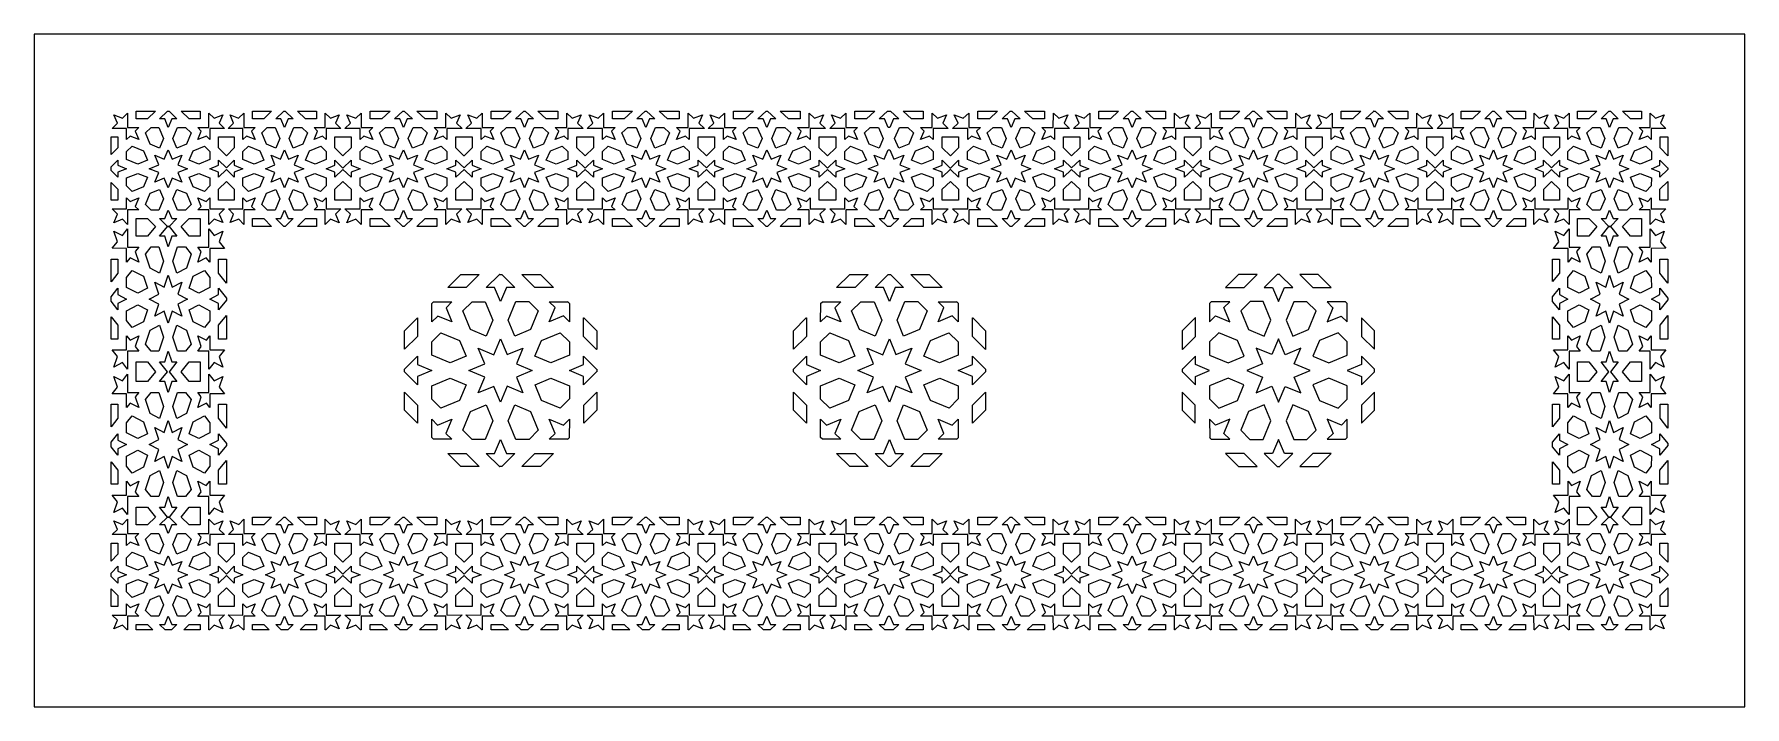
# Model space of a CAD drawing. Extents: x -445 to 445, y -175 to 175.
import ezdxf

# ---------------------------------------------------------------- set-up
doc = ezdxf.new("R2010")
doc.units = 0
doc.header["$MEASUREMENT"] = 0
doc.layers.add('LAYER_1', color=18, linetype='CONTINUOUS')

msp = doc.modelspace()

# ---------------------------------------------------------------- linework, layer by layer
at = {"layer": 'LAYER_1'}
for points in [[(-445, -175), (445, -175), (445, 175), (-445, 175)], [(-396.38, 126.46), (-390.58, 126.46), (-392.44, 124.62), (-390.59, 120.18), (-395.07, 122.02), (-396.93, 120.18), (-396.92, 125.93), (-404.49, 125.93), (-401.75, 128.64), (-403.61, 133.08), (-399.13, 131.24), (-396.38, 133.96)], [(-386.08, 130.93), (-391.91, 130.93), (-391.91, 135), (-381.97, 135)], [(-374.87, 134.99), (-370.76, 130.93), (-373.4, 130.93), (-375.25, 126.49), (-377.11, 130.93), (-379.74, 130.93), (-375.63, 134.99), (-375.64, 135), (-374.86, 135)], [(-358.59, 130.93), (-364.42, 130.93), (-368.53, 135), (-358.59, 135)], [(-351.36, 131.24), (-346.88, 133.08), (-348.74, 128.64), (-345.99, 125.92), (-353.57, 125.93), (-353.57, 120.18), (-355.43, 122.02), (-359.91, 120.19), (-358.05, 124.62), (-359.91, 126.47), (-354.11, 126.46), (-354.1, 133.95)], [(-335.89, 126.46), (-330.08, 126.47), (-331.94, 124.62), (-330.09, 120.19), (-334.57, 122.02), (-336.43, 120.18), (-336.42, 125.93), (-344, 125.92), (-341.26, 128.64), (-343.11, 133.08), (-338.63, 131.24), (-335.89, 133.95)], [(-325.58, 130.93), (-331.4, 130.93), (-331.4, 135), (-321.47, 135)], [(-314.36, 134.99), (-310.26, 130.93), (-312.89, 130.93), (-314.74, 126.49), (-316.6, 130.93), (-319.23, 130.93), (-315.13, 134.99), (-315.14, 135), (-314.35, 135)], [(-298.09, 130.93), (-303.91, 130.93), (-308.02, 135), (-298.09, 135)], [(-290.87, 131.24), (-286.39, 133.08), (-288.24, 128.64), (-285.51, 125.93), (-293.07, 125.93), (-293.07, 120.18), (-294.93, 122.02), (-299.41, 120.18), (-297.55, 124.62), (-299.41, 126.46), (-293.61, 126.46), (-293.62, 133.96)], [(-274.87, 126.46), (-268.83, 126.46), (-270.77, 124.62), (-268.84, 120.18), (-273.5, 122.02), (-275.44, 120.18), (-275.43, 125.93), (-283.31, 125.93), (-280.46, 128.64), (-282.39, 133.08), (-277.73, 131.24), (-274.87, 133.96)], [(-264.15, 130.93), (-270.21, 130.93), (-270.21, 135), (-259.87, 135)], [(-252.48, 134.99), (-248.2, 130.93), (-250.94, 130.93), (-252.87, 126.49), (-254.81, 130.93), (-257.54, 130.93), (-253.27, 134.99), (-253.28, 135), (-252.46, 135)], [(-235.54, 130.93), (-241.6, 130.93), (-245.88, 135), (-235.54, 135)], [(-228.01, 131.24), (-223.35, 133.08), (-225.28, 128.64), (-222.42, 125.92), (-230.31, 125.93), (-230.3, 120.18), (-232.24, 122.02), (-236.9, 120.19), (-234.97, 124.62), (-236.91, 126.47), (-230.87, 126.46), (-230.86, 133.95)], [(-211.9, 126.46), (-205.86, 126.47), (-207.8, 124.62), (-205.86, 120.19), (-210.53, 122.02), (-212.46, 120.18), (-212.46, 125.93), (-220.35, 125.92), (-217.49, 128.64), (-219.42, 133.08), (-214.76, 131.24), (-211.91, 133.95)], [(-201.17, 130.93), (-207.23, 130.93), (-207.23, 135), (-196.89, 135)], [(-189.5, 134.99), (-185.22, 130.93), (-187.96, 130.93), (-189.89, 126.49), (-191.83, 130.93), (-194.56, 130.93), (-190.29, 134.99), (-190.3, 135), (-189.49, 135)], [(-172.56, 130.93), (-178.62, 130.93), (-182.9, 135), (-172.56, 135)], [(-165.04, 131.24), (-160.38, 133.08), (-162.31, 128.64), (-159.46, 125.93), (-167.34, 125.93), (-167.33, 120.18), (-169.27, 122.02), (-173.93, 120.18), (-172, 124.62), (-173.94, 126.46), (-167.9, 126.46), (-167.9, 133.96)], [(-148.78, 126.46), (-142.74, 126.46), (-144.68, 124.62), (-142.75, 120.18), (-147.41, 122.02), (-149.35, 120.18), (-149.34, 125.93), (-157.22, 125.93), (-154.37, 128.64), (-156.3, 133.08), (-151.64, 131.24), (-148.78, 133.96)], [(-138.06, 130.93), (-144.12, 130.93), (-144.12, 135), (-133.78, 135)], [(-126.39, 134.99), (-122.11, 130.93), (-124.85, 130.93), (-126.79, 126.49), (-128.72, 130.93), (-131.45, 130.93), (-127.18, 134.99), (-127.19, 135), (-126.38, 135)], [(-109.45, 130.93), (-115.51, 130.93), (-119.79, 135), (-109.45, 135)], [(-101.92, 131.24), (-97.26, 133.08), (-99.19, 128.64), (-96.33, 125.92), (-104.22, 125.93), (-104.22, 120.18), (-106.15, 122.02), (-110.82, 120.19), (-108.88, 124.62), (-110.82, 126.47), (-104.78, 126.46), (-104.77, 133.95)], [(-85.81, 126.46), (-79.77, 126.47), (-81.71, 124.62), (-79.78, 120.19), (-84.44, 122.02), (-86.37, 120.18), (-86.37, 125.93), (-94.26, 125.92), (-91.4, 128.64), (-93.33, 133.08), (-88.67, 131.24), (-85.82, 133.95)], [(-75.08, 130.93), (-81.14, 130.93), (-81.14, 135), (-70.8, 135)], [(-63.41, 134.99), (-59.14, 130.93), (-61.87, 130.93), (-63.8, 126.49), (-65.74, 130.93), (-68.48, 130.93), (-64.2, 134.99), (-64.21, 135), (-63.4, 135)], [(-46.47, 130.93), (-52.53, 130.93), (-56.81, 135), (-46.47, 135)], [(-38.95, 131.24), (-34.29, 133.08), (-36.22, 128.64), (-33.37, 125.93), (-41.25, 125.93), (-41.24, 120.18), (-43.18, 122.02), (-47.84, 120.18), (-45.91, 124.62), (-47.85, 126.46), (-41.81, 126.46), (-41.81, 133.96)], [(-22.69, 126.46), (-16.65, 126.46), (-18.59, 124.62), (-16.66, 120.18), (-21.32, 122.02), (-23.26, 120.18), (-23.25, 125.93), (-31.13, 125.93), (-28.28, 128.64), (-30.21, 133.08), (-25.55, 131.24), (-22.69, 133.96)], [(-11.97, 130.93), (-18.03, 130.93), (-18.03, 135), (-7.69, 135)], [(0.53, 134.99), (4.8, 130.93), (2.06, 130.93), (0.13, 126.49), (0.13, 126.49), (-0.7, 126.49), (-0.7, 126.49), (-2.63, 130.93), (-5.37, 130.93), (-1.09, 134.99), (-1.1, 135), (0.54, 135)], [(17.47, 130.93), (11.4, 130.93), (7.12, 135), (17.47, 135)], [(24.98, 131.24), (29.64, 133.08), (27.71, 128.64), (30.56, 125.93), (22.69, 125.93), (22.69, 120.18), (20.76, 122.02), (16.09, 120.18), (18.02, 124.62), (16.09, 126.46), (22.13, 126.46), (22.12, 133.96)], [(41.24, 126.46), (47.28, 126.46), (45.34, 124.62), (47.28, 120.18), (42.61, 122.02), (40.68, 120.18), (40.68, 125.93), (32.81, 125.93), (35.66, 128.64), (33.73, 133.08), (38.39, 131.24), (41.25, 133.96)], [(51.96, 130.93), (45.9, 130.93), (45.9, 135), (56.24, 135)], [(63.64, 134.99), (67.91, 130.93), (65.17, 130.93), (63.24, 126.49), (61.31, 130.93), (58.57, 130.93), (62.84, 134.99), (62.83, 135), (63.65, 135)], [(80.58, 130.93), (74.52, 130.93), (70.23, 135), (80.58, 135)], [(88.1, 131.24), (92.77, 133.08), (90.83, 128.64), (93.69, 125.92), (85.8, 125.93), (85.81, 120.18), (83.87, 122.02), (79.21, 120.19), (81.14, 124.62), (79.2, 126.47), (85.24, 126.46), (85.25, 133.95)], [(104.21, 126.46), (110.25, 126.47), (108.32, 124.62), (110.25, 120.19), (105.59, 122.02), (103.65, 120.18), (103.65, 125.93), (95.77, 125.92), (98.62, 128.64), (96.69, 133.08), (101.36, 131.24), (104.21, 133.95)], [(114.94, 130.93), (108.88, 130.93), (108.88, 135), (119.22, 135)], [(126.61, 134.99), (130.89, 130.93), (128.15, 130.93), (126.22, 126.49), (124.29, 130.93), (121.55, 130.93), (125.82, 134.99), (125.81, 135), (126.62, 135)], [(143.55, 130.93), (137.49, 130.93), (133.21, 135), (143.55, 135)], [(151.07, 131.24), (155.73, 133.08), (153.8, 128.64), (156.65, 125.93), (148.78, 125.93), (148.78, 120.18), (146.84, 122.02), (142.18, 120.18), (144.11, 124.62), (142.18, 126.46), (148.22, 126.46), (148.21, 133.96)], [(167.33, 126.46), (173.37, 126.46), (171.43, 124.62), (173.36, 120.18), (168.7, 122.02), (166.77, 120.18), (166.77, 125.93), (158.89, 125.93), (161.75, 128.64), (159.81, 133.08), (164.48, 131.24), (167.34, 133.96)], [(178.05, 130.93), (171.99, 130.93), (171.99, 135), (182.33, 135)], [(189.73, 134.99), (194, 130.93), (191.26, 130.93), (189.33, 126.49), (187.4, 130.93), (184.66, 130.93), (188.93, 134.99), (188.92, 135), (189.74, 135)], [(206.67, 130.93), (200.6, 130.93), (196.32, 135), (206.67, 135)], [(214.19, 131.24), (218.85, 133.08), (216.92, 128.64), (219.78, 125.92), (211.89, 125.93), (211.9, 120.18), (209.96, 122.02), (205.3, 120.19), (207.23, 124.62), (205.29, 126.47), (211.33, 126.46), (211.34, 133.95)], [(230.3, 126.46), (236.34, 126.47), (234.41, 124.62), (236.34, 120.19), (231.67, 122.02), (229.74, 120.18), (229.74, 125.93), (221.85, 125.92), (224.71, 128.64), (222.78, 133.08), (227.44, 131.24), (230.3, 133.95)], [(241.03, 130.93), (234.97, 130.93), (234.97, 135), (245.31, 135)], [(252.7, 134.99), (256.98, 130.93), (254.24, 130.93), (252.31, 126.49), (250.38, 130.93), (247.64, 130.93), (251.91, 134.99), (251.9, 135), (252.71, 135)], [(269.64, 130.93), (263.58, 130.93), (259.3, 135), (269.64, 135)], [(277.16, 131.24), (281.82, 133.08), (279.89, 128.64), (282.74, 125.93), (274.87, 125.93), (274.87, 120.18), (272.93, 122.02), (268.27, 120.18), (270.2, 124.62), (268.27, 126.46), (274.3, 126.46), (274.3, 133.96)], [(293.05, 126.46), (298.85, 126.46), (296.99, 124.62), (298.84, 120.18), (294.36, 122.02), (292.5, 120.18), (292.51, 125.93), (284.94, 125.93), (287.68, 128.64), (285.82, 133.08), (290.3, 131.24), (293.05, 133.96)], [(303.35, 130.93), (297.52, 130.93), (297.52, 135), (307.46, 135)], [(314.56, 134.99), (318.66, 130.93), (316.03, 130.93), (314.18, 126.49), (312.32, 130.93), (309.69, 130.93), (313.8, 134.99), (313.79, 135), (314.57, 135)], [(330.83, 130.93), (325.01, 130.93), (320.9, 135), (330.83, 135)], [(338.07, 131.24), (342.55, 133.08), (340.69, 128.64), (343.44, 125.92), (335.86, 125.93), (335.86, 120.18), (334, 122.02), (329.52, 120.19), (331.38, 124.62), (329.52, 126.47), (335.32, 126.46), (335.33, 133.95)], [(353.54, 126.46), (359.35, 126.47), (357.49, 124.62), (359.34, 120.19), (354.86, 122.02), (353, 120.18), (353.01, 125.93), (345.43, 125.92), (348.17, 128.64), (346.32, 133.08), (350.8, 131.24), (353.54, 133.95)], [(363.85, 130.93), (358.03, 130.93), (358.03, 135), (367.96, 135)], [(375.06, 134.99), (379.17, 130.93), (376.54, 130.93), (374.69, 126.49), (372.83, 130.93), (370.2, 130.93), (374.3, 134.99), (374.29, 135), (375.07, 135)], [(391.34, 130.93), (385.52, 130.93), (381.4, 135), (391.34, 135)], [(398.56, 131.24), (403.04, 133.08), (401.18, 128.64), (403.92, 125.93), (396.36, 125.93), (396.36, 120.18), (394.5, 122.02), (390.02, 120.18), (391.88, 124.62), (390.02, 126.46), (395.82, 126.46), (395.81, 133.96)], [(-377.68, 120.68), (-379.75, 115.74), (-384.73, 117.78), (-387.16, 123.59), (-384.22, 126.49), (-380.11, 126.49)], [(-363.34, 123.59), (-365.77, 117.78), (-370.75, 115.74), (-372.82, 120.69), (-370.39, 126.49), (-366.28, 126.49)], [(-317.17, 120.69), (-319.24, 115.74), (-324.22, 117.78), (-326.65, 123.59), (-323.72, 126.49), (-319.6, 126.49)], [(-302.84, 123.59), (-305.27, 117.78), (-310.25, 115.74), (-312.32, 120.68), (-309.89, 126.49), (-305.77, 126.49)], [(-255.4, 120.68), (-257.55, 115.74), (-262.74, 117.78), (-265.27, 123.59), (-262.21, 126.49), (-257.93, 126.49)], [(-240.48, 123.59), (-243.01, 117.78), (-248.19, 115.74), (-250.35, 120.69), (-247.82, 126.49), (-243.53, 126.49)], [(-192.42, 120.69), (-194.58, 115.74), (-199.76, 117.78), (-202.29, 123.59), (-199.24, 126.49), (-194.95, 126.49)], [(-177.5, 123.59), (-180.03, 117.78), (-185.21, 115.74), (-187.37, 120.68), (-184.84, 126.49), (-180.55, 126.49)], [(-129.31, 120.68), (-131.47, 115.74), (-136.65, 117.78), (-139.18, 123.59), (-136.12, 126.49), (-131.84, 126.49)], [(-114.39, 123.59), (-116.92, 117.78), (-122.1, 115.74), (-124.26, 120.69), (-121.73, 126.49), (-117.44, 126.49)], [(-66.33, 120.69), (-68.49, 115.74), (-73.67, 117.78), (-76.2, 123.59), (-73.15, 126.49), (-68.86, 126.49)], [(-51.41, 123.59), (-53.94, 117.78), (-59.12, 115.74), (-61.28, 120.68), (-58.75, 126.49), (-54.47, 126.49)], [(-3.22, 120.68), (-5.38, 115.74), (-10.56, 117.78), (-13.09, 123.59), (-10.04, 126.49), (-5.75, 126.49)], [(12.52, 123.59), (10, 117.78), (4.81, 115.74), (2.66, 120.68), (5.18, 126.49), (9.47, 126.49)], [(60.71, 120.68), (58.56, 115.74), (53.37, 117.78), (50.85, 123.59), (53.9, 126.49), (58.19, 126.49)], [(75.63, 123.59), (73.11, 117.78), (67.92, 115.74), (65.77, 120.69), (68.29, 126.49), (72.58, 126.49)], [(123.69, 120.69), (121.54, 115.74), (116.35, 117.78), (113.82, 123.59), (116.88, 126.49), (121.16, 126.49)], [(138.61, 123.59), (136.08, 117.78), (130.9, 115.74), (128.75, 120.68), (131.27, 126.49), (135.56, 126.49)], [(186.8, 120.68), (184.65, 115.74), (179.46, 117.78), (176.93, 123.59), (179.99, 126.49), (184.27, 126.49)], [(201.72, 123.59), (199.2, 117.78), (194.01, 115.74), (191.86, 120.69), (194.38, 126.49), (198.67, 126.49)], [(249.78, 120.69), (247.63, 115.74), (242.44, 117.78), (239.91, 123.59), (242.97, 126.49), (247.25, 126.49)], [(264.7, 123.59), (262.17, 117.78), (256.99, 115.74), (254.83, 120.68), (257.36, 126.49), (261.65, 126.49)], [(311.75, 120.68), (309.68, 115.74), (304.7, 117.78), (302.27, 123.59), (305.21, 126.49), (309.32, 126.49)], [(326.09, 123.59), (323.66, 117.78), (318.68, 115.74), (316.61, 120.69), (319.03, 126.49), (323.15, 126.49)], [(372.26, 120.69), (370.19, 115.74), (365.21, 117.78), (362.78, 123.59), (365.71, 126.49), (369.83, 126.49)], [(386.59, 123.59), (384.16, 117.78), (379.18, 115.74), (377.11, 120.68), (379.54, 126.49), (383.66, 126.49)], [(-401.46, 115.81), (-405, 112.32), (-405, 121.58), (-401.46, 121.58)], [(-388.18, 114.38), (-386.12, 109.44), (-391.11, 107.39), (-396.97, 109.8), (-396.97, 113.88), (-394.04, 116.78)], [(-353.56, 113.91), (-353.56, 109.81), (-359.42, 107.4), (-364.4, 109.44), (-362.33, 114.39), (-356.47, 116.8)], [(-340.9, 115.81), (-344.99, 111.75), (-345, 111.76), (-345, 111.75), (-349.1, 115.81), (-349.1, 121.57), (-340.9, 121.57)], [(-327.66, 114.39), (-325.59, 109.44), (-330.58, 107.4), (-336.44, 109.81), (-336.44, 113.91), (-333.53, 116.8)], [(-293.02, 113.88), (-293.02, 109.8), (-298.88, 107.39), (-303.88, 109.44), (-301.82, 114.38), (-295.95, 116.78)], [(-280.15, 115.81), (-284.43, 111.76), (-288.54, 115.81), (-288.54, 121.58), (-280.15, 121.58)], [(-266.33, 114.38), (-264.18, 109.44), (-269.38, 107.39), (-275.48, 109.8), (-275.48, 113.88), (-272.43, 116.78)], [(-230.29, 113.91), (-230.29, 109.81), (-236.39, 107.4), (-241.58, 109.44), (-239.43, 114.39), (-233.32, 116.8)], [(-217.12, 115.81), (-221.38, 111.75), (-221.38, 111.76), (-221.39, 111.75), (-225.65, 115.81), (-225.65, 121.57), (-217.12, 121.57)], [(-203.34, 114.39), (-201.19, 109.44), (-206.37, 107.4), (-212.48, 109.81), (-212.47, 113.91), (-209.44, 116.8)], [(-167.28, 113.88), (-167.28, 109.8), (-173.39, 107.39), (-178.58, 109.44), (-176.44, 114.38), (-170.34, 116.78)], [(-154.06, 115.81), (-158.34, 111.76), (-162.61, 115.81), (-162.61, 121.58), (-154.06, 121.58)], [(-140.24, 114.38), (-138.09, 109.44), (-143.29, 107.39), (-149.4, 109.8), (-149.4, 113.88), (-146.34, 116.78)], [(-104.21, 113.91), (-104.2, 109.81), (-110.31, 107.4), (-115.49, 109.44), (-113.34, 114.39), (-107.24, 116.8)], [(-91.03, 115.81), (-95.29, 111.75), (-95.3, 111.76), (-95.3, 111.75), (-99.56, 115.81), (-99.56, 121.57), (-91.03, 121.57)], [(-77.25, 114.39), (-75.1, 109.44), (-80.28, 107.4), (-86.39, 109.81), (-86.38, 113.91), (-83.35, 116.8)], [(-41.19, 113.88), (-41.19, 109.8), (-47.3, 107.39), (-52.5, 109.44), (-50.35, 114.38), (-44.25, 116.78)], [(-27.98, 115.81), (-32.25, 111.76), (-36.53, 115.81), (-36.53, 121.58), (-27.98, 121.58)], [(-14.15, 114.38), (-12.01, 109.44), (-17.2, 107.39), (-23.31, 109.8), (-23.31, 113.88), (-20.25, 116.78)], [(22.74, 113.88), (22.74, 109.8), (16.64, 107.39), (11.44, 109.44), (13.59, 114.38), (19.69, 116.78)], [(35.96, 115.81), (31.68, 111.76), (27.41, 115.81), (27.41, 121.58), (35.96, 121.58)], [(49.78, 114.38), (51.93, 109.44), (46.73, 107.39), (40.63, 109.8), (40.63, 113.88), (43.68, 116.78)], [(85.82, 113.91), (85.82, 109.81), (79.72, 107.4), (74.53, 109.44), (76.69, 114.39), (82.79, 116.8)], [(99, 115.81), (94.74, 111.75), (94.73, 111.76), (94.72, 111.75), (90.46, 115.81), (90.46, 121.57), (99, 121.57)], [(112.77, 114.39), (114.93, 109.44), (109.74, 107.4), (103.64, 109.81), (103.64, 113.91), (106.67, 116.8)], [(148.83, 113.88), (148.83, 109.8), (142.73, 107.39), (137.53, 109.44), (139.68, 114.38), (145.78, 116.78)], [(162.05, 115.81), (157.77, 111.76), (153.5, 115.81), (153.5, 121.58), (162.05, 121.58)], [(175.87, 114.38), (178.02, 109.44), (172.82, 107.39), (166.72, 109.8), (166.72, 113.88), (169.77, 116.78)], [(211.91, 113.91), (211.91, 109.81), (205.81, 107.4), (200.62, 109.44), (202.78, 114.39), (208.88, 116.8)], [(225.09, 115.81), (220.82, 111.75), (220.82, 111.76), (220.81, 111.75), (216.55, 115.81), (216.55, 121.57), (225.09, 121.57)], [(238.86, 114.39), (241.01, 109.44), (235.83, 107.4), (229.73, 109.81), (229.73, 113.91), (232.76, 116.8)], [(274.92, 113.88), (274.92, 109.8), (268.82, 107.39), (263.62, 109.44), (265.76, 114.38), (271.87, 116.78)], [(287.97, 115.81), (283.86, 111.76), (279.59, 115.81), (279.59, 121.58), (287.97, 121.58)], [(301.25, 114.38), (303.31, 109.44), (298.32, 107.39), (292.46, 109.8), (292.46, 113.88), (295.39, 116.78)], [(335.87, 113.91), (335.87, 109.81), (330.01, 107.4), (325.03, 109.44), (327.1, 114.39), (332.96, 116.8)], [(348.53, 115.81), (344.44, 111.75), (344.43, 111.76), (344.42, 111.75), (340.33, 115.81), (340.33, 121.57), (348.53, 121.57)], [(361.77, 114.39), (363.83, 109.44), (358.85, 107.4), (352.99, 109.81), (352.99, 113.91), (355.9, 116.8)], [(396.41, 113.88), (396.41, 109.8), (390.55, 107.39), (385.55, 109.44), (387.61, 114.38), (393.48, 116.78)], [(405, 111.76), (400.89, 115.81), (400.89, 121.58), (405, 121.58)], [(-401.44, 106.83), (-396.96, 104.99), (-401.44, 103.16), (-401.44, 100.55), (-405, 104.08), (-405, 105.9), (-401.44, 109.44)], [(-373.19, 109.94), (-368.2, 111.99), (-370.27, 107.05), (-365.27, 105), (-370.26, 102.95), (-368.2, 98.01), (-373.19, 100.06), (-375.25, 95.12), (-377.32, 100.06), (-382.31, 98.01), (-380.24, 102.95), (-385.23, 105), (-380.24, 107.05), (-382.31, 111.99), (-377.32, 109.94), (-375.25, 114.88)], [(-340.92, 106.83), (-336.44, 104.99), (-340.92, 103.15), (-340.92, 100.55), (-345, 104.59), (-349.08, 100.55), (-349.08, 103.15), (-353.56, 104.99), (-349.08, 106.83), (-349.08, 109.43), (-345, 105.39), (-340.92, 109.43)], [(-312.68, 109.94), (-307.69, 111.99), (-309.75, 107.05), (-304.77, 105), (-309.75, 102.95), (-307.69, 98.01), (-312.68, 100.06), (-314.74, 95.12), (-316.81, 100.06), (-321.8, 98.01), (-319.73, 102.95), (-324.72, 105), (-319.73, 107.05), (-321.79, 111.99), (-316.81, 109.94), (-314.74, 114.88)], [(-280.13, 106.83), (-275.47, 104.99), (-280.13, 103.16), (-280.13, 100.55), (-284.4, 104.61), (-284.4, 104.62), (-284.43, 104.59), (-284.46, 104.62), (-284.46, 104.61), (-288.56, 100.55), (-288.56, 103.16), (-293.04, 104.99), (-288.56, 106.83), (-288.56, 109.44), (-284.46, 105.37), (-284.46, 105.38), (-284.46, 105.37), (-284.43, 105.4), (-284.4, 105.37), (-284.4, 105.38), (-284.4, 105.37), (-280.13, 109.44)], [(-250.73, 109.94), (-245.54, 111.99), (-247.69, 107.05), (-242.49, 105), (-247.68, 102.95), (-245.53, 98.01), (-250.73, 100.06), (-252.87, 95.12), (-255.03, 100.06), (-260.22, 98.01), (-258.07, 102.95), (-263.26, 105), (-258.07, 107.05), (-260.22, 111.99), (-255.03, 109.94), (-252.87, 114.88)], [(-217.14, 106.83), (-212.47, 104.99), (-217.14, 103.15), (-217.14, 100.55), (-221.38, 104.59), (-225.63, 100.55), (-225.63, 103.15), (-230.29, 104.99), (-225.63, 106.83), (-225.63, 109.43), (-221.38, 105.39), (-217.14, 109.43)], [(-187.74, 109.94), (-182.55, 111.99), (-184.7, 107.05), (-179.51, 105), (-184.7, 102.95), (-182.55, 98.01), (-187.74, 100.06), (-189.89, 95.12), (-192.04, 100.06), (-197.24, 98.01), (-195.09, 102.95), (-200.28, 105), (-195.08, 107.05), (-197.23, 111.99), (-192.04, 109.94), (-189.89, 114.88)], [(-154.04, 106.83), (-149.38, 104.99), (-154.04, 103.16), (-154.04, 100.55), (-158.31, 104.61), (-158.31, 104.62), (-158.34, 104.59), (-158.37, 104.62), (-158.37, 104.61), (-162.64, 100.55), (-162.64, 103.16), (-167.3, 104.99), (-162.64, 106.83), (-162.64, 109.44), (-158.37, 105.37), (-158.37, 105.38), (-158.37, 105.37), (-158.34, 105.4), (-158.31, 105.37), (-158.31, 105.38), (-158.31, 105.37), (-154.04, 109.44)], [(-124.64, 109.94), (-119.45, 111.99), (-121.6, 107.05), (-116.4, 105), (-121.59, 102.95), (-119.44, 98.01), (-124.64, 100.06), (-126.79, 95.12), (-128.94, 100.06), (-134.13, 98.01), (-131.98, 102.95), (-137.17, 105), (-131.98, 107.05), (-134.13, 111.99), (-128.94, 109.94), (-126.79, 114.88)], [(-91.05, 106.83), (-86.39, 104.99), (-91.05, 103.15), (-91.05, 100.55), (-95.3, 104.59), (-99.54, 100.55), (-99.54, 103.15), (-104.2, 104.99), (-99.54, 106.83), (-99.54, 109.43), (-95.3, 105.39), (-91.05, 109.43)], [(-61.65, 109.94), (-56.46, 111.99), (-58.61, 107.05), (-53.42, 105), (-58.61, 102.95), (-56.46, 98.01), (-61.65, 100.06), (-63.8, 95.12), (-65.95, 100.06), (-71.15, 98.01), (-69, 102.95), (-74.19, 105), (-68.99, 107.05), (-71.14, 111.99), (-65.95, 109.94), (-63.8, 114.88)], [(-27.95, 106.83), (-23.29, 104.99), (-27.95, 103.16), (-27.95, 100.55), (-32.22, 104.61), (-32.22, 104.62), (-32.25, 104.59), (-32.28, 104.62), (-32.28, 104.61), (-36.55, 100.55), (-36.55, 103.16), (-41.21, 104.99), (-36.55, 106.83), (-36.55, 109.44), (-32.28, 105.37), (-32.28, 105.38), (-32.28, 105.37), (-32.25, 105.4), (-32.22, 105.37), (-32.22, 105.38), (-32.22, 105.37), (-27.95, 109.44)], [(-0.28, 95.12), (-0.7, 95.12), (-2.85, 100.06), (-8.04, 98.01), (-5.89, 102.95), (-11.08, 105), (-5.89, 107.05), (-8.04, 111.99), (-2.85, 109.94), (-0.7, 114.88), (-0.28, 114.88), (0.13, 114.88), (2.28, 109.94), (7.47, 111.99), (5.32, 107.05), (10.52, 105), (5.32, 102.95), (7.47, 98.01), (2.28, 100.06), (0.13, 95.12)], [(35.98, 106.83), (40.65, 104.99), (35.98, 103.16), (35.98, 100.55), (31.72, 104.61), (31.72, 104.62), (31.68, 104.59), (31.65, 104.62), (31.65, 104.61), (27.38, 100.55), (27.38, 103.16), (22.72, 104.99), (27.38, 106.83), (27.38, 109.44), (31.65, 105.37), (31.65, 105.38), (31.66, 105.37), (31.68, 105.4), (31.71, 105.37), (31.72, 105.38), (31.72, 105.37), (35.98, 109.44)], [(65.39, 109.94), (70.58, 111.99), (68.43, 107.05), (73.62, 105), (68.43, 102.95), (70.58, 98.01), (65.39, 100.06), (63.24, 95.12), (61.09, 100.06), (55.9, 98.01), (58.05, 102.95), (52.85, 105), (58.05, 107.05), (55.9, 111.99), (61.09, 109.94), (63.24, 114.88)], [(98.98, 106.83), (103.64, 104.99), (98.98, 103.15), (98.98, 100.55), (94.73, 104.59), (90.48, 100.55), (90.48, 103.15), (85.82, 104.99), (90.48, 106.83), (90.48, 109.43), (94.73, 105.39), (98.98, 109.43)], [(128.37, 109.94), (133.56, 111.99), (131.41, 107.05), (136.6, 105), (131.41, 102.95), (133.56, 98.01), (128.37, 100.06), (126.22, 95.12), (124.07, 100.06), (118.88, 98.01), (121.03, 102.95), (115.83, 105), (121.03, 107.05), (118.88, 111.99), (124.07, 109.94), (126.22, 114.88)], [(162.07, 106.83), (166.74, 104.99), (162.07, 103.16), (162.07, 100.55), (157.81, 104.61), (157.8, 104.62), (157.77, 104.59), (157.74, 104.62), (157.74, 104.61), (153.47, 100.55), (153.47, 103.16), (148.81, 104.99), (153.47, 106.83), (153.47, 109.44), (157.74, 105.37), (157.74, 105.38), (157.74, 105.37), (157.77, 105.4), (157.8, 105.37), (157.8, 105.38), (157.81, 105.37), (162.07, 109.44)], [(191.48, 109.94), (196.67, 111.99), (194.52, 107.05), (199.71, 105), (194.52, 102.95), (196.67, 98.01), (191.48, 100.06), (189.33, 95.12), (187.18, 100.06), (181.98, 98.01), (184.13, 102.95), (178.94, 105), (184.13, 107.05), (181.98, 111.99), (187.18, 109.94), (189.33, 114.88)], [(225.06, 106.83), (229.73, 104.99), (225.06, 103.15), (225.06, 100.55), (220.82, 104.59), (216.57, 100.55), (216.57, 103.15), (211.91, 104.99), (216.57, 106.83), (216.57, 109.43), (220.82, 105.39), (225.06, 109.43)], [(254.46, 109.94), (259.65, 111.99), (257.5, 107.05), (262.69, 105), (257.5, 102.95), (259.65, 98.01), (254.46, 100.06), (252.31, 95.12), (250.16, 100.06), (244.97, 98.01), (247.12, 102.95), (241.92, 105), (247.12, 107.05), (244.97, 111.99), (250.16, 109.94), (252.31, 114.88)], [(287.99, 106.83), (292.47, 104.99), (287.99, 103.16), (287.99, 100.55), (283.89, 104.61), (283.89, 104.62), (283.86, 104.59), (283.83, 104.62), (283.83, 104.61), (279.56, 100.55), (279.56, 103.16), (274.9, 104.99), (279.56, 106.83), (279.56, 109.44), (283.83, 105.37), (283.83, 105.38), (283.83, 105.37), (283.86, 105.4), (283.89, 105.37), (283.89, 105.38), (283.89, 105.37), (287.99, 109.44)], [(316.24, 109.94), (321.23, 111.99), (319.16, 107.05), (324.15, 105), (319.17, 102.95), (321.23, 98.01), (316.24, 100.06), (314.18, 95.12), (312.11, 100.06), (307.12, 98.01), (309.19, 102.95), (304.2, 105), (309.19, 107.05), (307.12, 111.99), (312.11, 109.94), (314.18, 114.88)], [(348.51, 106.83), (352.99, 104.99), (348.51, 103.15), (348.51, 100.55), (344.43, 104.59), (340.35, 100.55), (340.35, 103.15), (335.87, 104.99), (340.35, 106.83), (340.35, 109.43), (344.43, 105.39), (348.51, 109.43)], [(376.75, 109.94), (381.74, 111.99), (379.68, 107.05), (384.66, 105), (379.67, 102.95), (381.74, 98.01), (376.75, 100.06), (374.69, 95.12), (372.62, 100.06), (367.63, 98.01), (369.7, 102.95), (364.71, 105), (369.7, 107.05), (367.64, 111.99), (372.62, 109.94), (374.69, 114.88)], [(404.97, 105.37), (404.97, 105.38), (404.97, 105.37), (405, 105.4), (405, 104.59), (404.97, 104.62), (404.97, 104.61), (400.87, 100.55), (400.87, 103.16), (396.39, 104.99), (400.87, 106.83), (400.87, 109.44)], [(-386.1, 100.56), (-388.17, 95.61), (-394.03, 93.21), (-396.94, 96.09), (-396.94, 100.2), (-391.08, 102.6)], [(-353.56, 100.19), (-353.56, 96.08), (-356.47, 93.2), (-362.33, 95.6), (-364.4, 100.55), (-359.42, 102.59)], [(-340.92, 94.34), (-340.92, 88.57), (-349.07, 88.57), (-349.07, 94.34), (-345, 98.37)], [(-325.59, 100.55), (-327.66, 95.6), (-333.53, 93.2), (-336.44, 96.08), (-336.44, 100.19), (-330.58, 102.59)], [(-293.05, 100.2), (-293.06, 96.09), (-295.97, 93.21), (-301.83, 95.61), (-303.9, 100.56), (-298.92, 102.6)], [(-280.13, 94.34), (-280.13, 88.58), (-288.56, 88.58), (-288.56, 94.34), (-284.45, 98.4), (-284.43, 98.37), (-284.4, 98.4)], [(-264.16, 100.56), (-266.32, 95.61), (-272.42, 93.21), (-275.45, 96.09), (-275.45, 100.2), (-269.35, 102.6)], [(-230.29, 100.19), (-230.29, 96.08), (-233.32, 93.2), (-239.43, 95.6), (-241.58, 100.55), (-236.39, 102.59)], [(-217.14, 94.34), (-217.14, 88.57), (-225.63, 88.57), (-225.63, 94.34), (-221.38, 98.37)], [(-201.19, 100.55), (-203.34, 95.6), (-209.44, 93.2), (-212.47, 96.08), (-212.48, 100.19), (-206.37, 102.59)], [(-167.32, 100.2), (-167.32, 96.09), (-170.35, 93.21), (-176.45, 95.61), (-178.61, 100.56), (-173.42, 102.6)], [(-154.04, 94.34), (-154.04, 88.58), (-162.64, 88.58), (-162.64, 94.34), (-158.37, 98.4), (-158.34, 98.37), (-158.31, 98.4)], [(-138.07, 100.56), (-140.23, 95.61), (-146.33, 93.21), (-149.36, 96.09), (-149.36, 100.2), (-143.26, 102.6)], [(-104.2, 100.19), (-104.21, 96.08), (-107.24, 93.2), (-113.34, 95.6), (-115.49, 100.55), (-110.31, 102.59)], [(-91.05, 94.34), (-91.05, 88.57), (-99.54, 88.57), (-99.54, 94.34), (-95.3, 98.37)], [(-75.1, 100.55), (-77.25, 95.6), (-83.35, 93.2), (-86.38, 96.08), (-86.39, 100.19), (-80.28, 102.59)], [(-41.23, 100.2), (-41.23, 96.09), (-44.26, 93.21), (-50.36, 95.61), (-52.52, 100.56), (-47.33, 102.6)], [(-27.95, 94.34), (-27.95, 88.58), (-36.55, 88.58), (-36.55, 94.34), (-32.28, 98.4), (-32.25, 98.37), (-32.23, 98.4)], [(-11.98, 100.56), (-14.14, 95.61), (-20.24, 93.21), (-23.27, 96.09), (-23.27, 100.2), (-17.17, 102.6)], [(22.71, 100.2), (22.7, 96.09), (19.67, 93.21), (13.57, 95.61), (11.42, 100.56), (16.6, 102.6)], [(35.98, 94.34), (35.98, 88.58), (27.39, 88.58), (27.39, 94.34), (31.66, 98.4), (31.68, 98.37), (31.71, 98.4)], [(51.95, 100.56), (49.8, 95.61), (43.69, 93.21), (40.66, 96.09), (40.66, 100.2), (46.76, 102.6)], [(85.82, 100.19), (85.82, 96.08), (82.79, 93.2), (76.69, 95.6), (74.53, 100.55), (79.72, 102.59)], [(98.97, 94.34), (98.97, 88.57), (90.49, 88.57), (90.49, 94.34), (94.73, 98.37)], [(114.93, 100.55), (112.77, 95.6), (106.67, 93.2), (103.64, 96.08), (103.64, 100.19), (109.74, 102.59)], [(148.8, 100.2), (148.79, 96.09), (145.76, 93.21), (139.66, 95.61), (137.51, 100.56), (142.69, 102.6)], [(162.07, 94.34), (162.07, 88.58), (153.48, 88.58), (153.48, 94.34), (157.75, 98.4), (157.77, 98.37), (157.8, 98.4)], [(178.04, 100.56), (175.89, 95.61), (169.78, 93.21), (166.75, 96.09), (166.75, 100.2), (172.85, 102.6)], [(211.91, 100.19), (211.91, 96.08), (208.88, 93.2), (202.78, 95.6), (200.62, 100.55), (205.81, 102.59)], [(225.06, 94.34), (225.06, 88.57), (216.58, 88.57), (216.58, 94.34), (220.82, 98.37)], [(241.01, 100.55), (238.86, 95.6), (232.76, 93.2), (229.73, 96.08), (229.73, 100.19), (235.83, 102.59)], [(274.88, 100.2), (274.88, 96.09), (271.85, 93.21), (265.75, 95.61), (263.6, 100.56), (268.78, 102.6)], [(287.99, 94.34), (287.99, 88.58), (279.56, 88.58), (279.56, 94.34), (283.84, 98.4), (283.86, 98.37), (283.89, 98.4)], [(303.33, 100.56), (301.26, 95.61), (295.4, 93.21), (292.49, 96.09), (292.49, 100.2), (298.35, 102.6)], [(335.87, 100.19), (335.87, 96.08), (332.96, 93.2), (327.1, 95.6), (325.03, 100.55), (330.01, 102.59)], [(348.51, 94.34), (348.51, 88.57), (340.36, 88.57), (340.36, 94.34), (344.43, 98.37)], [(363.83, 100.55), (361.77, 95.6), (355.9, 93.2), (352.99, 96.08), (352.99, 100.19), (358.85, 102.59)], [(396.38, 100.2), (396.37, 96.09), (393.46, 93.21), (387.6, 95.61), (385.53, 100.56), (390.51, 102.6)], [(405, 98.37), (405, 88.58), (400.87, 88.58), (400.87, 94.34), (404.98, 98.4)], [(-401.44, 94.34), (-401.44, 88.58), (-405, 88.58), (-405, 97.86)], [(-395.07, 87.97), (-390.59, 89.81), (-392.45, 85.37), (-390.59, 83.53), (-396.39, 83.53), (-396.38, 76.03), (-399.13, 78.75), (-403.61, 76.91), (-401.75, 81.34), (-404.49, 84.06), (-396.93, 84.06), (-396.93, 89.81)], [(-377.67, 89.31), (-380.1, 83.5), (-384.22, 83.5), (-387.15, 86.4), (-384.72, 92.21), (-379.74, 94.25)], [(-365.79, 92.22), (-363.36, 86.41), (-366.29, 83.51), (-370.41, 83.51), (-372.84, 89.32), (-370.77, 94.26)], [(-353.59, 84.08), (-346.03, 84.08), (-348.77, 81.37), (-346.91, 76.93), (-351.39, 78.77), (-354.14, 76.05), (-354.13, 83.55), (-359.93, 83.55), (-358.07, 85.39), (-359.93, 89.83), (-355.45, 87.99), (-353.59, 89.83)], [(-334.55, 87.99), (-330.07, 89.83), (-331.92, 85.39), (-330.06, 83.55), (-335.86, 83.55), (-335.86, 76.05), (-338.6, 78.77), (-343.08, 76.93), (-341.23, 81.37), (-343.97, 84.08), (-336.4, 84.08), (-336.41, 89.83)], [(-317.16, 89.32), (-319.59, 83.51), (-323.7, 83.51), (-326.64, 86.41), (-324.21, 92.22), (-319.23, 94.26)], [(-305.27, 92.21), (-302.85, 86.4), (-305.78, 83.5), (-309.9, 83.5), (-312.32, 89.31), (-310.26, 94.25)], [(-293.07, 84.06), (-285.5, 84.06), (-288.24, 81.34), (-286.39, 76.91), (-290.87, 78.75), (-293.61, 76.03), (-293.61, 83.53), (-299.41, 83.53), (-297.55, 85.37), (-299.4, 89.81), (-294.92, 87.97), (-293.06, 89.81)], [(-273.5, 87.97), (-268.84, 89.81), (-270.77, 85.37), (-268.84, 83.53), (-274.87, 83.53), (-274.87, 76.03), (-277.73, 78.75), (-282.39, 76.91), (-280.46, 81.34), (-283.31, 84.06), (-275.44, 84.06), (-275.44, 89.81)], [(-255.39, 89.31), (-257.92, 83.5), (-262.21, 83.5), (-265.26, 86.4), (-262.73, 92.21), (-257.55, 94.25)], [(-243.02, 92.22), (-240.49, 86.41), (-243.55, 83.51), (-247.83, 83.51), (-250.36, 89.32), (-248.21, 94.26)], [(-230.33, 84.08), (-222.46, 84.08), (-225.31, 81.37), (-223.38, 76.93), (-228.04, 78.77), (-230.9, 76.05), (-230.89, 83.55), (-236.93, 83.55), (-234.99, 85.39), (-236.93, 89.83), (-232.26, 87.99), (-230.33, 89.83)], [(-210.5, 87.99), (-205.84, 89.83), (-207.77, 85.39), (-205.84, 83.55), (-211.87, 83.55), (-211.87, 76.05), (-214.73, 78.77), (-219.39, 76.93), (-217.46, 81.37), (-220.31, 84.08), (-212.44, 84.08), (-212.44, 89.83)], [(-192.41, 89.32), (-194.93, 83.51), (-199.22, 83.51), (-202.27, 86.41), (-199.75, 92.22), (-194.56, 94.26)], [(-180.04, 92.21), (-177.51, 86.4), (-180.56, 83.5), (-184.85, 83.5), (-187.38, 89.31), (-185.22, 94.25)], [(-167.33, 84.06), (-159.46, 84.06), (-162.31, 81.34), (-160.38, 76.91), (-165.04, 78.75), (-167.9, 76.03), (-167.89, 83.53), (-173.93, 83.53), (-172, 85.37), (-173.93, 89.81), (-169.26, 87.97), (-167.33, 89.81)], [(-147.41, 87.97), (-142.75, 89.81), (-144.68, 85.37), (-142.75, 83.53), (-148.78, 83.53), (-148.78, 76.03), (-151.64, 78.75), (-156.3, 76.91), (-154.37, 81.34), (-157.22, 84.06), (-149.35, 84.06), (-149.35, 89.81)], [(-129.3, 89.31), (-131.83, 83.5), (-136.12, 83.5), (-139.17, 86.4), (-136.64, 92.21), (-131.46, 94.25)], [(-116.93, 92.22), (-114.41, 86.41), (-117.46, 83.51), (-121.74, 83.51), (-124.27, 89.32), (-122.12, 94.26)], [(-104.24, 84.08), (-96.37, 84.08), (-99.22, 81.37), (-97.29, 76.93), (-101.95, 78.77), (-104.81, 76.05), (-104.8, 83.55), (-110.84, 83.55), (-108.91, 85.39), (-110.84, 89.83), (-106.17, 87.99), (-104.24, 89.83)], [(-84.42, 87.99), (-79.75, 89.83), (-81.68, 85.39), (-79.75, 83.55), (-85.79, 83.55), (-85.78, 76.05), (-88.64, 78.77), (-93.3, 76.93), (-91.37, 81.37), (-94.22, 84.08), (-86.35, 84.08), (-86.35, 89.83)], [(-66.32, 89.32), (-68.85, 83.51), (-73.13, 83.51), (-76.18, 86.41), (-73.66, 92.22), (-68.47, 94.26)], [(-53.95, 92.21), (-51.42, 86.4), (-54.47, 83.5), (-58.76, 83.5), (-61.29, 89.31), (-59.13, 94.25)], [(-41.24, 84.06), (-33.37, 84.06), (-36.22, 81.34), (-34.29, 76.91), (-38.95, 78.75), (-41.81, 76.03), (-41.81, 83.53), (-47.84, 83.53), (-45.91, 85.37), (-47.84, 89.81), (-43.18, 87.97), (-41.24, 89.81)], [(-21.33, 87.97), (-16.66, 89.81), (-18.59, 85.37), (-16.66, 83.53), (-22.7, 83.53), (-22.69, 76.03), (-25.55, 78.75), (-30.21, 76.91), (-28.28, 81.34), (-31.13, 84.06), (-23.26, 84.06), (-23.26, 89.81)], [(-3.21, 89.31), (-5.74, 83.5), (-10.03, 83.5), (-13.08, 86.4), (-10.55, 92.21), (-5.37, 94.25)], [(9.99, 92.21), (12.52, 86.4), (9.46, 83.5), (5.18, 83.5), (2.65, 89.31), (4.8, 94.25)], [(22.69, 84.06), (30.57, 84.06), (27.72, 81.34), (29.65, 76.91), (24.98, 78.75), (22.13, 76.03), (22.13, 83.53), (16.09, 83.53), (18.03, 85.37), (16.1, 89.81), (20.76, 87.97), (22.7, 89.81)], [(42.61, 87.97), (47.27, 89.81), (45.34, 85.37), (47.28, 83.53), (41.24, 83.53), (41.24, 76.03), (38.38, 78.75), (33.72, 76.91), (35.65, 81.34), (32.8, 84.06), (40.68, 84.06), (40.67, 89.81)], [(60.72, 89.31), (58.19, 83.5), (53.91, 83.5), (50.85, 86.4), (53.38, 92.21), (58.57, 94.25)], [(73.09, 92.22), (75.62, 86.41), (72.56, 83.51), (68.28, 83.51), (65.75, 89.32), (67.91, 94.26)], [(85.78, 84.08), (93.66, 84.08), (90.81, 81.37), (92.74, 76.93), (88.07, 78.77), (85.22, 76.05), (85.22, 83.55), (79.18, 83.55), (81.12, 85.39), (79.19, 89.83), (83.85, 87.99), (85.79, 89.83)], [(105.61, 87.99), (110.27, 89.83), (108.34, 85.39), (110.28, 83.55), (104.24, 83.55), (104.24, 76.05), (101.38, 78.77), (96.72, 76.93), (98.65, 81.37), (95.8, 84.08), (103.68, 84.08), (103.67, 89.83)], [(123.71, 89.32), (121.18, 83.51), (116.89, 83.51), (113.84, 86.41), (116.37, 92.22), (121.55, 94.26)], [(136.08, 92.21), (138.6, 86.4), (135.55, 83.5), (131.26, 83.5), (128.74, 89.31), (130.89, 94.25)], [(148.78, 84.06), (156.66, 84.06), (153.8, 81.34), (155.74, 76.91), (151.07, 78.75), (148.21, 76.03), (148.22, 83.53), (142.18, 83.53), (144.12, 85.37), (142.19, 89.81), (146.85, 87.97), (148.78, 89.81)], [(168.7, 87.97), (173.36, 89.81), (171.43, 85.37), (173.37, 83.53), (167.33, 83.53), (167.33, 76.03), (164.47, 78.75), (159.81, 76.91), (161.74, 81.34), (158.89, 84.06), (166.77, 84.06), (166.76, 89.81)], [(186.81, 89.31), (184.28, 83.5), (180, 83.5), (176.94, 86.4), (179.47, 92.21), (184.66, 94.25)], [(199.18, 92.22), (201.71, 86.41), (198.65, 83.51), (194.37, 83.51), (191.84, 89.32), (193.99, 94.26)], [(211.87, 84.08), (219.75, 84.08), (216.89, 81.37), (218.83, 76.93), (214.16, 78.77), (211.3, 76.05), (211.31, 83.55), (205.27, 83.55), (207.21, 85.39), (205.28, 89.83), (209.94, 87.99), (211.87, 89.83)], [(231.7, 87.99), (236.36, 89.83), (234.43, 85.39), (236.37, 83.55), (230.33, 83.55), (230.33, 76.05), (227.47, 78.77), (222.81, 76.93), (224.74, 81.37), (221.89, 84.08), (229.77, 84.08), (229.76, 89.83)], [(249.8, 89.32), (247.27, 83.51), (242.98, 83.51), (239.93, 86.41), (242.46, 92.22), (247.64, 94.26)], [(262.17, 92.21), (264.69, 86.4), (261.64, 83.5), (257.35, 83.5), (254.83, 89.31), (256.98, 94.25)], [(274.87, 84.06), (282.74, 84.06), (279.89, 81.34), (281.83, 76.91), (277.16, 78.75), (274.3, 76.03), (274.31, 83.53), (268.27, 83.53), (270.21, 85.37), (268.27, 89.81), (272.94, 87.97), (274.87, 89.81)], [(294.36, 87.97), (298.84, 89.81), (296.98, 85.37), (298.84, 83.53), (293.04, 83.53), (293.05, 76.03), (290.3, 78.75), (285.82, 76.91), (287.68, 81.34), (284.94, 84.06), (292.5, 84.06), (292.5, 89.81)], [(311.76, 89.31), (309.33, 83.5), (305.21, 83.5), (302.28, 86.4), (304.71, 92.21), (309.69, 94.25)], [(323.64, 92.22), (326.07, 86.41), (323.14, 83.51), (319.02, 83.51), (316.59, 89.32), (318.66, 94.26)], [(335.84, 84.08), (343.4, 84.08), (340.66, 81.37), (342.52, 76.93), (338.04, 78.77), (335.29, 76.05), (335.3, 83.55), (329.49, 83.55), (331.36, 85.39), (329.5, 89.83), (333.98, 87.99), (335.84, 89.83)], [(354.88, 87.99), (359.36, 89.83), (357.51, 85.39), (359.37, 83.55), (353.57, 83.55), (353.57, 76.05), (350.82, 78.77), (346.34, 76.93), (348.2, 81.37), (345.46, 84.08), (353.03, 84.08), (353.02, 89.83)], [(372.27, 89.32), (369.84, 83.51), (365.73, 83.51), (362.79, 86.41), (365.22, 92.22), (370.2, 94.26)], [(384.16, 92.21), (386.58, 86.4), (383.65, 83.5), (379.53, 83.5), (377.11, 89.31), (379.17, 94.25)], [(396.36, 84.06), (403.93, 84.06), (401.19, 81.34), (403.04, 76.91), (398.56, 78.75), (395.82, 76.03), (395.82, 83.53), (390.02, 83.53), (391.88, 85.37), (390.02, 89.81), (394.5, 87.97), (396.36, 89.81)], [(-373.4, 79.07), (-370.76, 79.07), (-374.87, 75.01), (-374.86, 75), (-375.64, 75), (-375.63, 75.01), (-379.74, 79.07), (-377.11, 79.07), (-375.25, 83.51)], [(-312.89, 79.07), (-310.26, 79.07), (-314.36, 75.01), (-314.35, 75), (-315.14, 75), (-315.13, 75.01), (-319.23, 79.07), (-316.6, 79.07), (-314.74, 83.51)], [(-250.94, 79.07), (-248.2, 79.07), (-252.48, 75.01), (-252.46, 75), (-253.28, 75), (-253.27, 75.01), (-257.54, 79.07), (-254.81, 79.07), (-252.87, 83.51)], [(-187.96, 79.07), (-185.22, 79.07), (-189.5, 75.01), (-189.49, 75), (-190.31, 75), (-190.29, 75.01), (-194.56, 79.07), (-191.83, 79.07), (-189.89, 83.51)], [(-124.85, 79.07), (-122.11, 79.07), (-126.39, 75.01), (-126.37, 75), (-127.19, 75), (-127.18, 75.01), (-131.45, 79.07), (-128.72, 79.07), (-126.78, 83.51)], [(-61.87, 79.07), (-59.14, 79.07), (-63.41, 75.01), (-63.4, 75), (-64.22, 75), (-64.2, 75.01), (-68.48, 79.07), (-65.74, 79.07), (-63.81, 83.51)], [(2.06, 79.07), (4.8, 79.07), (0.52, 75.01), (0.54, 75), (-1.1, 75), (-1.09, 75.01), (-5.37, 79.07), (-2.63, 79.07), (-0.7, 83.51), (0.13, 83.51)], [(65.17, 79.07), (67.91, 79.07), (63.64, 75.01), (63.65, 75), (62.83, 75), (62.84, 75.01), (58.57, 79.07), (61.31, 79.07), (63.24, 83.51)], [(128.15, 79.07), (130.89, 79.07), (126.61, 75.01), (126.63, 75), (125.81, 75), (125.82, 75.01), (121.55, 79.07), (124.29, 79.07), (126.22, 83.51)], [(191.26, 79.07), (194, 79.07), (189.73, 75.01), (189.74, 75), (188.92, 75), (188.93, 75.01), (184.66, 79.07), (187.4, 79.07), (189.33, 83.51)], [(254.24, 79.07), (256.98, 79.07), (252.7, 75.01), (252.72, 75), (251.9, 75), (251.91, 75.01), (247.64, 79.07), (250.38, 79.07), (252.31, 83.51)], [(316.03, 79.07), (318.66, 79.07), (314.56, 75.01), (314.57, 75), (313.79, 75), (313.8, 75.01), (309.69, 79.07), (312.32, 79.07), (314.18, 83.51)], [(376.54, 79.07), (379.17, 79.07), (375.06, 75.01), (375.08, 75), (374.29, 75), (374.3, 75.01), (370.2, 79.07), (372.83, 79.07), (374.69, 83.51)], [(-396.39, 64.24), (-390.59, 64.25), (-392.45, 61.92), (-390.59, 56.33), (-395.07, 58.65), (-396.93, 56.32), (-396.93, 63.57), (-404.49, 63.58), (-401.75, 67), (-403.61, 72.59), (-399.13, 70.28), (-396.38, 73.7)], [(-381.98, 75), (-386.08, 69.87), (-391.91, 69.87), (-391.91, 75), (-391.91, 79.07), (-386.08, 79.07)], [(-374.87, 74.98), (-370.76, 69.86), (-373.4, 69.86), (-375.25, 64.27), (-377.11, 69.86), (-379.74, 69.86), (-375.63, 74.98), (-375.64, 75), (-374.86, 75)], [(-358.59, 75), (-358.59, 69.87), (-364.42, 69.87), (-368.52, 75), (-364.42, 79.07), (-358.59, 79.07)], [(-351.39, 70.25), (-346.91, 72.57), (-348.77, 66.97), (-346.03, 63.55), (-353.59, 63.54), (-353.59, 56.3), (-355.45, 58.62), (-359.93, 56.3), (-358.07, 61.9), (-359.93, 64.22), (-354.13, 64.21), (-354.14, 73.68)], [(-321.47, 75), (-331.4, 75), (-331.4, 79.07), (-325.58, 79.07)], [(-298.09, 75), (-308.02, 75), (-303.91, 79.07), (-298.09, 79.07)], [(-259.88, 75), (-270.21, 75), (-270.21, 79.07), (-264.15, 79.07)], [(-235.54, 75), (-245.87, 75), (-241.6, 79.07), (-235.54, 79.07)], [(-196.9, 75), (-207.23, 75), (-207.23, 79.07), (-201.17, 79.07)], [(-172.56, 75), (-182.89, 75), (-178.62, 79.07), (-172.56, 79.07)], [(-133.79, 75), (-144.12, 75), (-144.12, 79.07), (-138.06, 79.07)], [(-109.45, 75), (-119.78, 75), (-115.51, 79.07), (-109.45, 79.07)], [(-70.81, 75), (-81.14, 75), (-81.14, 79.07), (-75.08, 79.07)], [(-46.47, 75), (-56.8, 75), (-52.53, 79.07), (-46.47, 79.07)], [(-7.7, 75), (-18.03, 75), (-18.03, 79.07), (-11.97, 79.07)], [(17.47, 75), (7.13, 75), (11.4, 79.07), (17.47, 79.07)], [(56.24, 75), (45.9, 75), (45.9, 79.07), (51.96, 79.07)], [(80.58, 75), (70.24, 75), (74.52, 79.07), (80.58, 79.07)], [(119.21, 75), (108.88, 75), (108.88, 79.07), (114.94, 79.07)], [(143.55, 75), (133.22, 75), (137.49, 79.07), (143.55, 79.07)], [(182.33, 75), (171.99, 75), (171.99, 79.07), (178.05, 79.07)], [(206.67, 75), (196.33, 75), (200.6, 79.07), (206.67, 79.07)], [(245.3, 75), (234.97, 75), (234.97, 79.07), (241.03, 79.07)], [(269.64, 75), (259.31, 75), (263.58, 79.07), (269.64, 79.07)], [(307.45, 75), (297.52, 75), (297.52, 79.07), (303.35, 79.07)], [(330.83, 75), (320.91, 75), (325.01, 79.07), (330.83, 79.07)], [(353.57, 64.21), (359.37, 64.22), (357.51, 61.9), (359.36, 56.3), (354.88, 58.62), (353.02, 56.3), (353.03, 63.54), (345.46, 63.55), (348.2, 66.97), (346.34, 72.57), (350.82, 70.25), (353.57, 73.68)], [(367.96, 75), (363.85, 69.87), (358.03, 69.87), (358.03, 75), (358.03, 79.07), (363.85, 79.07)], [(375.06, 74.98), (379.17, 69.86), (376.54, 69.86), (374.68, 64.27), (372.83, 69.86), (370.2, 69.86), (374.3, 74.98), (374.29, 75), (375.08, 75)], [(391.34, 75), (391.34, 69.87), (385.52, 69.87), (381.41, 75), (385.52, 79.07), (391.34, 79.07)], [(398.56, 70.28), (403.04, 72.59), (401.19, 67), (403.93, 63.58), (396.36, 63.57), (396.36, 56.32), (394.5, 58.65), (390.02, 56.33), (391.88, 61.92), (390.02, 64.25), (395.82, 64.24), (395.82, 73.7)], [(-377.67, 56.96), (-379.74, 50.72), (-384.72, 53.3), (-387.15, 60.62), (-384.22, 64.28), (-380.1, 64.28)], [(-363.36, 60.61), (-365.79, 53.29), (-370.77, 50.71), (-372.84, 56.95), (-370.41, 64.27), (-366.29, 64.27)], [(372.27, 56.95), (370.2, 50.71), (365.22, 53.29), (362.79, 60.61), (365.73, 64.27), (369.84, 64.27)], [(386.58, 60.62), (384.16, 53.3), (379.17, 50.72), (377.1, 56.96), (379.53, 64.28), (383.65, 64.28)], [(-401.44, 50.61), (-405, 46.17), (-405, 57.88), (-401.44, 57.88)], [(-345, 45.53), (-349.07, 50.62), (-349.07, 57.89), (-345, 57.89)], [(348.51, 50.62), (345, 46.24), (345, 57.89), (348.51, 57.89)], [(405, 45.53), (404.98, 45.5), (400.87, 50.61), (400.87, 57.88), (405, 57.88)], [(-388.17, 49.01), (-386.1, 42.77), (-391.08, 40.19), (-396.94, 43.23), (-396.94, 48.4), (-394.03, 52.04)], [(-373.19, 43.4), (-368.2, 45.98), (-370.26, 39.75), (-365.27, 37.17), (-370.27, 34.59), (-368.2, 28.36), (-373.19, 30.94), (-375.25, 24.71), (-377.32, 30.94), (-382.31, 28.36), (-380.24, 34.59), (-385.23, 37.17), (-380.24, 39.75), (-382.31, 45.98), (-377.32, 43.4), (-375.25, 49.63)], [(-353.56, 48.42), (-353.56, 43.24), (-359.42, 40.2), (-364.4, 42.78), (-362.33, 49.02), (-356.47, 52.05)], [(-220.26, 43.22), (-229.81, 43.22), (-223.03, 50), (-213.48, 50)], [(-201.75, 49.98), (-194.97, 43.21), (-199.31, 43.21), (-202.37, 35.82), (-205.44, 43.21), (-209.78, 43.21), (-203, 49.98), (-203.03, 50), (-201.73, 50)], [(-174.87, 43.26), (-174.87, 43.22), (-184.49, 43.22), (-191.27, 50), (-181.61, 50)], [(-17.94, 43.22), (-27.49, 43.22), (-20.71, 50), (-11.16, 50)], [(0.58, 49.98), (7.35, 43.21), (3.01, 43.21), (-0.05, 35.82), (-3.12, 43.21), (-7.46, 43.21), (-0.68, 49.98), (-0.7, 50), (0.59, 50)], [(27.45, 43.26), (27.45, 43.22), (17.83, 43.22), (11.06, 50), (20.71, 50)], [(174.87, 43.26), (174.87, 43.22), (184.49, 43.22), (191.27, 50), (181.61, 50)], [(201.75, 49.98), (194.97, 43.21), (199.31, 43.21), (202.37, 35.82), (205.44, 43.21), (209.78, 43.21), (203, 49.98), (203.03, 50), (201.73, 50)], [(220.26, 43.22), (229.81, 43.22), (223.03, 50), (213.48, 50)], [(361.77, 49.02), (363.83, 42.78), (358.85, 40.2), (352.99, 43.24), (352.99, 48.42), (355.9, 52.05)], [(376.75, 43.4), (381.74, 45.98), (379.67, 39.75), (384.66, 37.17), (379.67, 34.59), (381.74, 28.36), (376.75, 30.94), (374.69, 24.71), (372.62, 30.94), (367.64, 28.36), (369.7, 34.59), (364.71, 37.17), (369.7, 39.75), (367.63, 45.98), (372.62, 43.4), (374.69, 49.63)], [(396.37, 48.4), (396.38, 43.23), (390.51, 40.19), (385.53, 42.77), (387.6, 49.01), (393.46, 52.04)], [(-401.44, 39.5), (-396.96, 37.18), (-401.44, 34.86), (-401.44, 31.58), (-405, 36.04), (-405, 38.33), (-401.44, 42.78)], [(-345, 37.69), (-345, 36.68), (-349.08, 31.58), (-349.08, 34.87), (-353.56, 37.18), (-349.08, 39.5), (-349.08, 42.78)], [(-237.24, 35.75), (-227.66, 35.75), (-230.73, 32.68), (-227.67, 25.29), (-235.07, 28.35), (-238.14, 25.28), (-238.13, 34.86), (-238.17, 34.86), (-237.24, 35.79)], [(-206.36, 26.14), (-209.77, 17.89), (-218, 21.3), (-222.01, 30.98), (-217.16, 35.81), (-210.37, 35.81)], [(-182.73, 30.99), (-186.74, 21.32), (-194.96, 17.91), (-198.38, 26.16), (-194.37, 35.83), (-187.57, 35.83)], [(-166.51, 34.89), (-166.58, 34.89), (-166.58, 25.31), (-169.65, 28.39), (-177.05, 25.32), (-173.98, 32.72), (-177.05, 35.79), (-167.48, 35.78), (-167.48, 35.87)], [(-34.92, 35.75), (-25.34, 35.75), (-28.41, 32.68), (-25.35, 25.29), (-32.74, 28.35), (-35.82, 25.28), (-35.81, 34.86), (-35.85, 34.86), (-34.92, 35.79)], [(-4.04, 26.14), (-7.45, 17.89), (-15.68, 21.3), (-19.69, 30.98), (-14.84, 35.81), (-8.05, 35.81)], [(19.59, 30.99), (15.59, 21.32), (7.36, 17.91), (3.94, 26.16), (7.95, 35.83), (14.75, 35.83)], [(35.82, 34.89), (35.74, 34.89), (35.74, 25.31), (32.67, 28.39), (25.28, 25.32), (28.34, 32.72), (25.27, 35.79), (34.85, 35.78), (34.85, 35.87)], [(166.51, 34.89), (166.58, 34.89), (166.58, 25.31), (169.65, 28.39), (177.05, 25.32), (173.98, 32.72), (177.05, 35.79), (167.48, 35.78), (167.48, 35.87)], [(182.73, 30.99), (186.74, 21.32), (194.96, 17.91), (198.38, 26.16), (194.37, 35.83), (187.57, 35.83)], [(206.36, 26.14), (209.77, 17.89), (218, 21.3), (222.01, 30.98), (217.16, 35.81), (210.37, 35.81)], [(237.24, 35.75), (227.66, 35.75), (230.73, 32.68), (227.67, 25.29), (235.07, 28.35), (238.14, 25.28), (238.13, 34.86), (238.17, 34.86), (237.24, 35.79)], [(348.51, 39.5), (352.99, 37.18), (348.51, 34.87), (348.51, 31.58), (345, 35.97), (345, 38.4), (348.51, 42.78)], [(404.97, 37.66), (404.97, 37.65), (405, 37.69), (405, 36.67), (404.97, 36.7), (404.97, 36.7), (404.97, 36.71), (400.87, 31.58), (400.87, 34.86), (396.39, 37.18), (400.87, 39.5), (400.87, 42.78)], [(-401.46, 23.54), (-401.46, 16.27), (-405, 16.27), (-405, 27.95)], [(-386.12, 31.57), (-388.18, 25.35), (-394.04, 22.32), (-396.97, 25.98), (-396.97, 31.12), (-391.11, 34.15)], [(-353.56, 31.11), (-353.56, 25.93), (-356.47, 22.3), (-362.33, 25.33), (-364.4, 31.57), (-359.42, 34.15)], [(-345, 28.65), (-345, 16.27), (-349.1, 16.27), (-349.1, 23.55), (-345, 28.66)], [(-245.59, 17.77), (-252.32, 11.04), (-252.32, 20.71), (-245.65, 27.38), (-245.59, 27.38)], [(-152.32, 20.71), (-152.32, 11.05), (-152.36, 11.01), (-159.14, 17.76), (-159.14, 27.37), (-158.98, 27.37)], [(-43.27, 17.77), (-50, 11.04), (-50, 20.71), (-43.33, 27.38), (-43.27, 27.38)], [(50, 20.71), (50, 11.05), (49.96, 11.01), (43.18, 17.76), (43.18, 27.37), (43.34, 27.37)], [(152.32, 20.71), (152.32, 11.05), (152.36, 11.01), (159.14, 17.76), (159.14, 27.37), (158.98, 27.37)], [(245.59, 17.77), (252.32, 11.04), (252.32, 20.71), (245.65, 27.38), (245.59, 27.38)], [(348.53, 23.55), (348.53, 16.27), (345, 16.27), (345, 27.96)], [(363.83, 31.57), (361.77, 25.33), (355.9, 22.3), (352.99, 25.93), (352.99, 31.11), (358.85, 34.15)], [(396.41, 31.12), (396.41, 25.98), (393.48, 22.32), (387.61, 25.35), (385.55, 31.57), (390.54, 34.15)], [(405, 16.27), (400.89, 16.27), (400.89, 23.54), (405, 28.65)], [(-395.07, 15.71), (-390.59, 18.03), (-392.44, 12.43), (-390.58, 10.11), (-396.38, 10.12), (-396.38, 0.65), (-399.13, 4.08), (-403.61, 1.76), (-401.75, 7.36), (-404.49, 10.78), (-396.92, 10.79), (-396.93, 18.03)], [(-377.68, 17.4), (-380.11, 10.08), (-384.22, 10.08), (-387.16, 13.74), (-384.73, 21.06), (-379.75, 23.63)], [(-365.77, 21.05), (-363.34, 13.73), (-366.28, 10.07), (-370.39, 10.07), (-372.82, 17.39), (-370.75, 23.63)], [(-353.57, 10.79), (-345.99, 10.79), (-348.74, 7.36), (-346.88, 1.77), (-351.36, 4.08), (-354.1, 0.66), (-354.11, 10.11), (-359.91, 10.11), (-358.05, 12.43), (-359.91, 18.02), (-355.43, 15.71), (-353.57, 18.03)], [(-223.7, 15.66), (-220.29, 7.41), (-228.51, 4.01), (-238.19, 8.02), (-238.19, 14.86), (-233.38, 19.67)], [(-166.56, 14.85), (-166.56, 8), (-176.24, 3.99), (-184.47, 7.4), (-181.05, 15.64), (-171.37, 19.65)], [(-21.38, 15.66), (-17.97, 7.41), (-26.19, 4.01), (-35.87, 8.02), (-35.87, 14.86), (-31.06, 19.67)], [(35.76, 14.85), (35.76, 8), (26.08, 3.99), (17.86, 7.4), (21.27, 15.64), (30.95, 19.65)], [(166.56, 14.85), (166.56, 8), (176.24, 3.99), (184.47, 7.4), (181.05, 15.64), (171.37, 19.65)], [(223.7, 15.66), (220.29, 7.41), (228.51, 4.01), (238.19, 8.02), (238.19, 14.86), (233.38, 19.67)], [(354.86, 15.71), (359.34, 18.02), (357.49, 12.43), (359.35, 10.11), (353.54, 10.11), (353.54, 0.66), (350.8, 4.08), (346.32, 1.77), (348.17, 7.36), (345.43, 10.79), (353.01, 10.79), (353, 18.03)], [(372.26, 17.39), (369.83, 10.07), (365.71, 10.07), (362.78, 13.73), (365.2, 21.05), (370.19, 23.63)], [(384.16, 21.06), (386.59, 13.74), (383.66, 10.08), (379.54, 10.08), (377.11, 17.4), (379.18, 23.63)], [(396.36, 10.79), (403.92, 10.78), (401.18, 7.36), (403.04, 1.76), (398.56, 4.08), (395.81, 0.65), (395.82, 10.12), (390.02, 10.11), (391.88, 12.43), (390.02, 18.03), (394.5, 15.71), (396.36, 18.03)], [(-373.4, 4.48), (-370.76, 4.48), (-374.87, -0.64), (-374.86, -0.66), (-374.87, -0.67), (-370.76, -5.79), (-373.4, -5.79), (-375.25, -11.38), (-377.11, -5.79), (-379.74, -5.79), (-375.63, -0.67), (-375.64, -0.66), (-375.63, -0.64), (-379.74, 4.48), (-377.11, 4.48), (-375.25, 10.07)], [(-198.96, 8.24), (-190.72, 11.65), (-194.13, 3.41), (-185.9, 0), (-194.13, -3.41), (-190.72, -11.64), (-198.96, -8.23), (-202.37, -16.47), (-205.78, -8.24), (-214.01, -11.65), (-210.6, -3.41), (-218.85, 0), (-210.61, 3.41), (-214.02, 11.65), (-205.78, 8.23), (-202.37, 16.47)], [(3.36, 8.24), (11.6, 11.65), (8.19, 3.41), (16.42, 0), (8.19, -3.41), (11.6, -11.64), (3.36, -8.23), (-0.05, -16.47), (-3.46, -8.24), (-11.69, -11.65), (-8.28, -3.41), (-16.52, 0), (-8.29, 3.41), (-11.7, 11.65), (-3.46, 8.23), (-0.05, 16.47)], [(198.96, 8.24), (190.72, 11.65), (194.13, 3.41), (185.9, 0), (194.13, -3.41), (190.72, -11.64), (198.96, -8.23), (202.37, -16.47), (205.78, -8.24), (214.01, -11.65), (210.6, -3.41), (218.85, 0), (210.61, 3.41), (214.02, 11.65), (205.78, 8.23), (202.37, 16.47)], [(376.54, 4.48), (379.17, 4.48), (375.06, -0.64), (375.07, -0.66), (375.06, -0.67), (379.17, -5.79), (376.54, -5.79), (374.68, -11.38), (372.83, -5.79), (370.2, -5.79), (374.3, -0.67), (374.29, -0.66), (374.3, -0.64), (370.2, 4.48), (372.83, 4.48), (374.68, 10.07)], [(-381.97, -0.66), (-386.08, -5.79), (-391.91, -5.79), (-391.91, -0.66), (-391.91, 4.48), (-386.08, 4.48)], [(-358.59, -0.66), (-358.59, -5.79), (-364.42, -5.79), (-368.53, -0.66), (-364.42, 4.48), (-358.59, 4.48)], [(-245.59, 3.08), (-238.19, 0.02), (-245.59, -3.05), (-245.59, -7.39), (-252.32, -0.65), (-252.32, 0.68), (-245.59, 7.42)], [(-152.37, 0.64), (-152.37, 0.63), (-152.32, 0.68), (-152.32, -0.67), (-152.37, -0.62), (-152.37, -0.63), (-152.37, -0.62), (-159.14, -7.39), (-159.14, -3.05), (-166.54, 0.01), (-159.14, 3.07), (-159.14, 7.42)], [(-43.27, 3.08), (-35.87, 0.02), (-43.27, -3.05), (-43.27, -7.39), (-50, -0.65), (-50, 0.68), (-43.27, 7.42)], [(49.95, 0.64), (49.95, 0.63), (50, 0.68), (50, -0.67), (49.96, -0.62), (49.95, -0.63), (49.95, -0.62), (43.18, -7.39), (43.18, -3.05), (35.78, 0.01), (43.18, 3.07), (43.18, 7.42)], [(152.37, 0.64), (152.37, 0.63), (152.32, 0.68), (152.32, -0.67), (152.37, -0.62), (152.37, -0.63), (152.37, -0.62), (159.14, -7.39), (159.14, -3.05), (166.54, 0.01), (159.14, 3.07), (159.14, 7.42)], [(245.59, 3.08), (238.19, 0.02), (245.59, -3.05), (245.59, -7.39), (252.32, -0.65), (252.32, 0.68), (245.59, 7.42)], [(367.96, -0.66), (363.85, -5.79), (358.03, -5.79), (358.03, -0.66), (358.03, 4.48), (363.85, 4.48)], [(391.34, -0.66), (391.34, -5.79), (385.52, -5.79), (381.4, -0.66), (385.52, 4.48), (391.34, 4.48)], [(-396.38, -11.43), (-390.58, -11.42), (-392.44, -13.75), (-390.59, -19.34), (-395.07, -17.02), (-396.93, -19.34), (-396.92, -12.1), (-404.49, -12.09), (-401.75, -8.67), (-403.61, -3.08), (-399.13, -5.39), (-396.38, -1.96)], [(-351.36, -5.39), (-346.88, -3.08), (-348.74, -8.67), (-345.99, -12.1), (-353.57, -12.1), (-353.57, -19.34), (-355.43, -17.02), (-359.91, -19.33), (-358.05, -13.74), (-359.91, -11.42), (-354.11, -11.42), (-354.1, -1.97)], [(-220.29, -7.41), (-223.7, -15.65), (-233.38, -19.66), (-238.19, -14.85), (-238.19, -8.01), (-228.51, -4)], [(-166.51, -8), (-166.51, -14.79), (-171.35, -19.63), (-181.03, -15.63), (-184.43, -7.4), (-176.19, -3.99)], [(-17.97, -7.41), (-21.38, -15.65), (-31.06, -19.66), (-35.87, -14.85), (-35.87, -8.01), (-26.19, -4)], [(35.81, -8), (35.81, -14.79), (30.97, -19.63), (21.29, -15.63), (17.89, -7.4), (26.13, -3.99)], [(166.51, -8), (166.51, -14.79), (171.35, -19.63), (181.03, -15.63), (184.43, -7.4), (176.19, -3.99)], [(220.29, -7.41), (223.7, -15.65), (233.38, -19.66), (238.19, -14.85), (238.19, -8.01), (228.51, -4)], [(353.54, -11.42), (359.35, -11.42), (357.49, -13.74), (359.34, -19.33), (354.86, -17.02), (353, -19.34), (353.01, -12.1), (345.43, -12.1), (348.17, -8.67), (346.32, -3.08), (350.8, -5.39), (353.54, -1.97)], [(398.56, -5.39), (403.04, -3.08), (401.18, -8.67), (403.92, -12.09), (396.36, -12.1), (396.36, -19.34), (394.5, -17.02), (390.02, -19.34), (391.88, -13.75), (390.02, -11.42), (395.82, -11.43), (395.81, -1.96)], [(-401.46, -24.85), (-405, -29.26), (-405, -17.58), (-401.46, -17.58)], [(-377.68, -18.71), (-379.75, -24.94), (-384.73, -22.37), (-387.16, -15.05), (-384.22, -11.39), (-380.11, -11.39)], [(-363.34, -15.04), (-365.77, -22.37), (-370.75, -24.94), (-372.82, -18.71), (-370.39, -11.38), (-366.28, -11.38)], [(-345, -29.96), (-345, -29.97), (-349.1, -24.86), (-349.1, -17.59), (-345, -17.59)], [(-245.55, -18.01), (-245.55, -27.48), (-252.32, -20.71), (-252.32, -11.26), (-252.31, -11.25)], [(-152.32, -20.71), (-159.1, -27.49), (-159.1, -18.02), (-152.32, -11.26)], [(-43.23, -18.01), (-43.23, -27.48), (-50, -20.71), (-50, -11.26), (-49.99, -11.25)], [(50, -20.71), (43.22, -27.49), (43.22, -18.02), (50, -11.26)], [(152.32, -20.71), (159.1, -27.49), (159.1, -18.02), (152.32, -11.26)], [(245.55, -18.01), (245.55, -27.48), (252.32, -20.71), (252.32, -11.26), (252.31, -11.25)], [(348.53, -24.86), (345, -29.27), (345, -17.59), (348.53, -17.59)], [(372.26, -18.71), (370.19, -24.94), (365.2, -22.37), (362.78, -15.04), (365.71, -11.38), (369.83, -11.38)], [(386.59, -15.05), (384.16, -22.37), (379.18, -24.94), (377.11, -18.71), (379.54, -11.39), (383.66, -11.39)], [(405, -29.96), (400.89, -24.85), (400.89, -17.58), (405, -17.58)], [(-388.18, -26.66), (-386.12, -32.88), (-391.11, -35.47), (-396.97, -32.43), (-396.97, -27.29), (-394.04, -23.63)], [(-373.19, -32.25), (-368.2, -29.67), (-370.27, -35.9), (-365.27, -38.48), (-370.26, -41.06), (-368.2, -47.29), (-373.19, -44.71), (-375.25, -50.94), (-377.32, -44.71), (-382.31, -47.29), (-380.24, -41.06), (-385.23, -38.48), (-380.24, -35.9), (-382.31, -29.67), (-377.32, -32.25), (-375.25, -26.02)], [(-353.56, -27.25), (-353.56, -32.42), (-359.42, -35.46), (-364.4, -32.88), (-362.33, -26.64), (-356.47, -23.61)], [(-235.1, -28.37), (-227.7, -25.31), (-230.77, -32.71), (-227.7, -35.78), (-237.26, -35.77), (-238.17, -34.87), (-238.17, -25.3)], [(-206.38, -26.14), (-210.39, -35.82), (-217.19, -35.82), (-222.03, -30.98), (-218.02, -21.3), (-209.8, -17.9)], [(-186.72, -21.3), (-182.71, -30.98), (-187.56, -35.82), (-194.36, -35.82), (-198.36, -26.14), (-194.95, -17.9)], [(-166.59, -34.88), (-166.49, -34.88), (-167.48, -35.87), (-167.48, -35.76), (-177.06, -35.77), (-173.99, -32.7), (-177.05, -25.3), (-169.65, -28.37), (-166.58, -25.3)], [(-32.78, -28.37), (-25.38, -25.31), (-28.45, -32.71), (-25.38, -35.78), (-34.94, -35.77), (-35.84, -34.87), (-35.85, -25.3)], [(-4.06, -26.14), (-8.07, -35.82), (-14.87, -35.82), (-19.71, -30.98), (-15.7, -21.3), (-7.48, -17.9)], [(15.6, -21.3), (19.61, -30.98), (14.76, -35.82), (7.97, -35.82), (3.96, -26.14), (7.37, -17.9)], [(35.73, -34.88), (35.83, -34.88), (34.84, -35.87), (34.84, -35.76), (25.26, -35.77), (28.33, -32.7), (25.27, -25.3), (32.67, -28.37), (35.74, -25.3)], [(166.59, -34.88), (166.49, -34.88), (167.48, -35.87), (167.48, -35.76), (177.06, -35.77), (173.99, -32.7), (177.05, -25.3), (169.65, -28.37), (166.58, -25.3)], [(186.72, -21.3), (182.71, -30.98), (187.56, -35.82), (194.36, -35.82), (198.36, -26.14), (194.95, -17.9)], [(206.38, -26.14), (210.39, -35.82), (217.19, -35.82), (222.03, -30.98), (218.02, -21.3), (209.8, -17.9)], [(235.1, -28.37), (227.7, -25.31), (230.77, -32.71), (227.7, -35.78), (237.26, -35.77), (238.17, -34.87), (238.17, -25.3)], [(361.77, -26.64), (363.83, -32.88), (358.85, -35.46), (352.99, -32.42), (352.99, -27.25), (355.9, -23.61)], [(376.75, -32.25), (381.74, -29.67), (379.67, -35.9), (384.66, -38.48), (379.67, -41.06), (381.74, -47.29), (376.75, -44.71), (374.69, -50.94), (372.62, -44.71), (367.63, -47.29), (369.7, -41.06), (364.71, -38.48), (369.7, -35.9), (367.64, -29.67), (372.62, -32.25), (374.69, -26.02)], [(396.41, -27.29), (396.41, -32.43), (390.54, -35.47), (385.55, -32.88), (387.61, -26.66), (393.48, -23.63)], [(-401.44, -36.17), (-396.96, -38.49), (-401.44, -40.81), (-401.44, -44.09), (-405, -39.64), (-405, -37.35), (-401.44, -32.89)], [(-345, -37.99), (-345, -39), (-349.08, -44.1), (-349.08, -40.81), (-353.56, -38.49), (-349.08, -36.18), (-349.08, -32.89)], [(348.51, -36.18), (352.99, -38.49), (348.51, -40.81), (348.51, -44.1), (345, -39.71), (345, -37.28), (348.51, -32.89)], [(404.97, -38.02), (404.97, -38.01), (404.97, -38.01), (405, -37.98), (405, -39), (404.97, -38.96), (404.97, -38.97), (400.87, -44.09), (400.87, -40.81), (396.39, -38.49), (400.87, -36.17), (400.87, -32.89)], [(-386.1, -44.08), (-388.17, -50.32), (-394.03, -53.35), (-396.94, -49.72), (-396.94, -44.54), (-391.08, -41.5)], [(-353.56, -44.55), (-353.56, -49.73), (-356.47, -53.36), (-362.33, -50.33), (-364.4, -44.09), (-359.42, -41.52)], [(-213.47, -50), (-223.03, -50), (-229.82, -43.21), (-220.26, -43.21)], [(-199.31, -43.21), (-194.97, -43.21), (-201.75, -49.98), (-201.73, -50), (-203.02, -50), (-203, -49.98), (-209.78, -43.21), (-205.44, -43.21), (-202.37, -35.82)], [(-174.87, -43.26), (-181.61, -50), (-191.28, -50), (-184.49, -43.21), (-174.87, -43.21)], [(-11.15, -50), (-20.71, -50), (-27.5, -43.21), (-17.94, -43.21)], [(3.01, -43.21), (7.36, -43.21), (0.58, -49.98), (0.59, -50), (-0.7, -50), (-0.68, -49.98), (-7.46, -43.21), (-3.11, -43.21), (-0.05, -35.82)], [(27.45, -43.26), (20.71, -50), (11.04, -50), (17.83, -43.21), (27.45, -43.21)], [(174.87, -43.26), (181.61, -50), (191.28, -50), (184.49, -43.21), (174.87, -43.21)], [(199.31, -43.21), (194.97, -43.21), (201.75, -49.98), (201.73, -50), (203.02, -50), (203, -49.98), (209.78, -43.21), (205.44, -43.21), (202.37, -35.82)], [(213.47, -50), (223.03, -50), (229.82, -43.21), (220.26, -43.21)], [(363.83, -44.09), (361.77, -50.33), (355.9, -53.36), (352.99, -49.73), (352.99, -44.55), (358.85, -41.52)], [(396.38, -44.54), (396.37, -49.72), (393.46, -53.35), (387.6, -50.32), (385.53, -44.08), (390.51, -41.5)], [(-401.44, -51.92), (-401.44, -59.19), (-405, -59.19), (-405, -47.49)], [(-377.67, -58.27), (-380.1, -65.59), (-384.22, -65.59), (-387.15, -61.93), (-384.72, -54.61), (-379.74, -52.03)], [(-365.79, -54.6), (-363.36, -61.92), (-366.29, -65.58), (-370.41, -65.58), (-372.84, -58.26), (-370.77, -52.02)], [(-345, -59.2), (-349.07, -59.2), (-349.07, -51.93), (-345, -46.84)], [(348.51, -51.93), (348.51, -59.2), (345, -59.2), (345, -47.55)], [(372.27, -58.26), (369.84, -65.58), (365.73, -65.58), (362.79, -61.92), (365.22, -54.6), (370.2, -52.02)], [(384.16, -54.61), (386.58, -61.93), (383.65, -65.59), (379.53, -65.59), (377.1, -58.27), (379.17, -52.03)], [(405, -46.84), (405, -59.19), (400.87, -59.19), (400.87, -51.92), (404.98, -46.81)], [(-395.07, -59.96), (-390.59, -57.64), (-392.45, -63.23), (-390.59, -65.56), (-396.39, -65.55), (-396.38, -75.02), (-399.13, -71.59), (-403.61, -73.9), (-401.75, -68.31), (-404.49, -64.89), (-396.93, -64.88), (-396.93, -57.63)], [(-353.59, -64.85), (-346.03, -64.86), (-348.77, -68.28), (-346.91, -73.88), (-351.39, -71.56), (-354.14, -74.99), (-354.13, -65.53), (-359.93, -65.53), (-358.07, -63.21), (-359.93, -57.61), (-355.45, -59.93), (-353.59, -57.61)], [(354.88, -59.93), (359.36, -57.61), (357.51, -63.21), (359.37, -65.53), (353.57, -65.53), (353.57, -74.99), (350.82, -71.56), (346.34, -73.88), (348.2, -68.28), (345.46, -64.86), (353.03, -64.85), (353.02, -57.61)], [(396.36, -64.88), (403.93, -64.89), (401.19, -68.31), (403.04, -73.9), (398.56, -71.59), (395.82, -75.02), (395.82, -65.55), (390.02, -65.56), (391.88, -63.23), (390.02, -57.64), (394.5, -59.96), (396.36, -57.63)], [(-381.98, -76.31), (-386.08, -80.38), (-391.91, -80.38), (-391.91, -76.31), (-391.91, -71.18), (-386.08, -71.18)], [(-373.4, -71.17), (-370.76, -71.17), (-374.87, -76.29), (-374.86, -76.31), (-375.64, -76.31), (-375.63, -76.29), (-379.74, -71.17), (-377.11, -71.17), (-375.25, -65.58)], [(-358.59, -76.31), (-358.59, -80.38), (-364.42, -80.38), (-368.52, -76.31), (-364.42, -71.18), (-358.59, -71.18)], [(367.96, -76.31), (363.85, -80.38), (358.03, -80.38), (358.03, -76.31), (358.03, -71.18), (363.85, -71.18)], [(376.54, -71.17), (379.17, -71.17), (375.06, -76.29), (375.08, -76.31), (374.29, -76.31), (374.3, -76.29), (370.2, -71.17), (372.83, -71.17), (374.68, -65.58)], [(391.34, -76.31), (391.34, -80.38), (385.52, -80.38), (381.41, -76.31), (385.52, -71.18), (391.34, -71.18)], [(-396.39, -84.84), (-390.59, -84.84), (-392.45, -86.68), (-390.59, -91.12), (-395.07, -89.28), (-396.93, -91.12), (-396.93, -85.37), (-404.49, -85.37), (-401.75, -82.66), (-403.61, -78.22), (-399.13, -80.06), (-396.38, -77.34)], [(-374.87, -76.32), (-370.76, -80.38), (-373.4, -80.38), (-375.25, -84.82), (-377.11, -80.38), (-379.74, -80.38), (-375.63, -76.32), (-375.64, -76.31), (-374.86, -76.31)], [(-351.39, -80.08), (-346.91, -78.24), (-348.77, -82.68), (-346.03, -85.39), (-353.59, -85.4), (-353.59, -91.14), (-355.45, -89.3), (-359.93, -91.14), (-358.07, -86.7), (-359.93, -84.86), (-354.13, -84.86), (-354.14, -77.36)], [(-335.86, -84.86), (-330.06, -84.86), (-331.92, -86.7), (-330.07, -91.14), (-334.55, -89.3), (-336.41, -91.14), (-336.4, -85.4), (-343.97, -85.39), (-341.23, -82.68), (-343.08, -78.24), (-338.6, -80.08), (-335.86, -77.36)], [(-325.58, -80.38), (-331.4, -80.38), (-331.4, -76.31), (-321.47, -76.31)], [(-314.36, -76.32), (-310.26, -80.38), (-312.89, -80.38), (-314.74, -84.82), (-316.6, -80.38), (-319.23, -80.38), (-315.13, -76.32), (-315.14, -76.31), (-314.35, -76.31)], [(-298.09, -80.38), (-303.91, -80.38), (-308.02, -76.31), (-298.09, -76.31)], [(-290.87, -80.06), (-286.39, -78.22), (-288.24, -82.66), (-285.5, -85.37), (-293.07, -85.37), (-293.06, -91.12), (-294.92, -89.28), (-299.4, -91.12), (-297.55, -86.68), (-299.41, -84.84), (-293.61, -84.84), (-293.61, -77.34)], [(-274.87, -84.84), (-268.84, -84.84), (-270.77, -86.68), (-268.84, -91.12), (-273.5, -89.28), (-275.44, -91.12), (-275.44, -85.37), (-283.31, -85.37), (-280.46, -82.66), (-282.39, -78.22), (-277.73, -80.06), (-274.87, -77.34)], [(-264.15, -80.38), (-270.21, -80.38), (-270.21, -76.31), (-259.88, -76.31)], [(-252.48, -76.32), (-248.2, -80.38), (-250.94, -80.38), (-252.87, -84.82), (-254.81, -80.38), (-257.54, -80.38), (-253.27, -76.32), (-253.28, -76.31), (-252.46, -76.31)], [(-235.54, -80.38), (-241.6, -80.38), (-245.87, -76.31), (-235.54, -76.31)], [(-228.04, -80.08), (-223.38, -78.24), (-225.31, -82.68), (-222.46, -85.39), (-230.33, -85.4), (-230.33, -91.14), (-232.26, -89.3), (-236.93, -91.14), (-234.99, -86.7), (-236.93, -84.86), (-230.89, -84.86), (-230.9, -77.36)], [(-211.87, -84.86), (-205.84, -84.86), (-207.77, -86.7), (-205.84, -91.14), (-210.5, -89.3), (-212.44, -91.14), (-212.44, -85.4), (-220.31, -85.39), (-217.46, -82.68), (-219.39, -78.24), (-214.73, -80.08), (-211.87, -77.36)], [(-201.17, -80.38), (-207.23, -80.38), (-207.23, -76.31), (-196.9, -76.31)], [(-189.5, -76.32), (-185.22, -80.38), (-187.96, -80.38), (-189.89, -84.82), (-191.83, -80.38), (-194.56, -80.38), (-190.29, -76.32), (-190.31, -76.31), (-189.49, -76.31)], [(-172.56, -80.38), (-178.62, -80.38), (-182.89, -76.31), (-172.56, -76.31)], [(-165.04, -80.06), (-160.38, -78.22), (-162.31, -82.66), (-159.46, -85.37), (-167.33, -85.37), (-167.33, -91.12), (-169.26, -89.28), (-173.93, -91.12), (-172, -86.68), (-173.93, -84.84), (-167.89, -84.84), (-167.9, -77.34)], [(-148.78, -84.84), (-142.75, -84.84), (-144.68, -86.68), (-142.75, -91.12), (-147.41, -89.28), (-149.35, -91.12), (-149.35, -85.37), (-157.22, -85.37), (-154.37, -82.66), (-156.3, -78.22), (-151.64, -80.06), (-148.78, -77.34)], [(-138.06, -80.38), (-144.12, -80.38), (-144.12, -76.31), (-133.79, -76.31)], [(-126.39, -76.32), (-122.11, -80.38), (-124.85, -80.38), (-126.78, -84.82), (-128.72, -80.38), (-131.45, -80.38), (-127.18, -76.32), (-127.19, -76.31), (-126.37, -76.31)], [(-109.45, -80.38), (-115.51, -80.38), (-119.78, -76.31), (-109.45, -76.31)], [(-101.95, -80.08), (-97.29, -78.24), (-99.22, -82.68), (-96.37, -85.39), (-104.24, -85.4), (-104.24, -91.14), (-106.17, -89.3), (-110.84, -91.14), (-108.91, -86.7), (-110.84, -84.86), (-104.8, -84.86), (-104.81, -77.36)], [(-85.79, -84.86), (-79.75, -84.86), (-81.68, -86.7), (-79.75, -91.14), (-84.42, -89.3), (-86.35, -91.14), (-86.35, -85.4), (-94.22, -85.39), (-91.37, -82.68), (-93.3, -78.24), (-88.64, -80.08), (-85.78, -77.36)], [(-75.08, -80.38), (-81.14, -80.38), (-81.14, -76.31), (-70.81, -76.31)], [(-63.41, -76.32), (-59.14, -80.38), (-61.87, -80.38), (-63.81, -84.82), (-65.74, -80.38), (-68.48, -80.38), (-64.2, -76.32), (-64.22, -76.31), (-63.4, -76.31)], [(-46.47, -80.38), (-52.53, -80.38), (-56.8, -76.31), (-46.47, -76.31)], [(-38.95, -80.06), (-34.29, -78.22), (-36.22, -82.66), (-33.37, -85.37), (-41.24, -85.37), (-41.24, -91.12), (-43.18, -89.28), (-47.84, -91.12), (-45.91, -86.68), (-47.84, -84.84), (-41.81, -84.84), (-41.81, -77.34)], [(-22.7, -84.84), (-16.66, -84.84), (-18.59, -86.68), (-16.66, -91.12), (-21.33, -89.28), (-23.26, -91.12), (-23.26, -85.37), (-31.13, -85.37), (-28.28, -82.66), (-30.21, -78.22), (-25.55, -80.06), (-22.69, -77.34)], [(-11.97, -80.38), (-18.03, -80.38), (-18.03, -76.31), (-7.7, -76.31)], [(0.52, -76.32), (4.8, -80.38), (2.06, -80.38), (0.13, -84.82), (-0.7, -84.82), (-2.63, -80.38), (-5.37, -80.38), (-1.09, -76.32), (-1.1, -76.31), (0.54, -76.31)], [(17.47, -80.38), (11.4, -80.38), (7.13, -76.31), (17.47, -76.31)], [(24.98, -80.06), (29.65, -78.22), (27.72, -82.66), (30.57, -85.37), (22.69, -85.37), (22.7, -91.12), (20.76, -89.28), (16.1, -91.12), (18.03, -86.68), (16.09, -84.84), (22.13, -84.84), (22.13, -77.34)], [(41.24, -84.84), (47.28, -84.84), (45.34, -86.68), (47.27, -91.12), (42.61, -89.28), (40.67, -91.12), (40.68, -85.37), (32.8, -85.37), (35.65, -82.66), (33.72, -78.22), (38.38, -80.06), (41.24, -77.34)], [(51.96, -80.38), (45.9, -80.38), (45.9, -76.31), (56.24, -76.31)], [(63.64, -76.32), (67.91, -80.38), (65.17, -80.38), (63.24, -84.82), (61.31, -80.38), (58.57, -80.38), (62.84, -76.32), (62.83, -76.31), (63.65, -76.31)], [(80.58, -80.38), (74.52, -80.38), (70.24, -76.31), (80.58, -76.31)], [(88.07, -80.08), (92.74, -78.24), (90.81, -82.68), (93.66, -85.39), (85.78, -85.4), (85.79, -91.14), (83.85, -89.3), (79.19, -91.14), (81.12, -86.7), (79.18, -84.86), (85.22, -84.86), (85.22, -77.36)], [(104.24, -84.86), (110.28, -84.86), (108.34, -86.7), (110.27, -91.14), (105.61, -89.3), (103.67, -91.14), (103.68, -85.4), (95.8, -85.39), (98.65, -82.68), (96.72, -78.24), (101.38, -80.08), (104.24, -77.36)], [(114.94, -80.38), (108.88, -80.38), (108.88, -76.31), (119.21, -76.31)], [(126.61, -76.32), (130.89, -80.38), (128.15, -80.38), (126.22, -84.82), (124.29, -80.38), (121.55, -80.38), (125.82, -76.32), (125.81, -76.31), (126.63, -76.31)], [(143.55, -80.38), (137.49, -80.38), (133.22, -76.31), (143.55, -76.31)], [(151.07, -80.06), (155.74, -78.22), (153.8, -82.66), (156.66, -85.37), (148.78, -85.37), (148.78, -91.12), (146.85, -89.28), (142.19, -91.12), (144.12, -86.68), (142.18, -84.84), (148.22, -84.84), (148.21, -77.34)], [(167.33, -84.84), (173.37, -84.84), (171.43, -86.68), (173.36, -91.12), (168.7, -89.28), (166.76, -91.12), (166.77, -85.37), (158.89, -85.37), (161.74, -82.66), (159.81, -78.22), (164.47, -80.06), (167.33, -77.34)], [(178.05, -80.38), (171.99, -80.38), (171.99, -76.31), (182.33, -76.31)], [(189.73, -76.32), (194, -80.38), (191.26, -80.38), (189.33, -84.82), (187.4, -80.38), (184.66, -80.38), (188.93, -76.32), (188.92, -76.31), (189.74, -76.31)], [(206.67, -80.38), (200.6, -80.38), (196.33, -76.31), (206.67, -76.31)], [(214.16, -80.08), (218.83, -78.24), (216.89, -82.68), (219.75, -85.39), (211.87, -85.4), (211.87, -91.14), (209.94, -89.3), (205.28, -91.14), (207.21, -86.7), (205.27, -84.86), (211.31, -84.86), (211.3, -77.36)], [(230.33, -84.86), (236.37, -84.86), (234.43, -86.7), (236.36, -91.14), (231.7, -89.3), (229.76, -91.14), (229.77, -85.4), (221.89, -85.39), (224.74, -82.68), (222.81, -78.24), (227.47, -80.08), (230.33, -77.36)], [(241.03, -80.38), (234.97, -80.38), (234.97, -76.31), (245.3, -76.31)], [(252.7, -76.32), (256.98, -80.38), (254.24, -80.38), (252.31, -84.82), (250.38, -80.38), (247.64, -80.38), (251.91, -76.32), (251.9, -76.31), (252.72, -76.31)], [(269.64, -80.38), (263.58, -80.38), (259.31, -76.31), (269.64, -76.31)], [(277.16, -80.06), (281.83, -78.22), (279.89, -82.66), (282.74, -85.37), (274.87, -85.37), (274.87, -91.12), (272.94, -89.28), (268.27, -91.12), (270.21, -86.68), (268.27, -84.84), (274.31, -84.84), (274.3, -77.34)], [(293.04, -84.84), (298.84, -84.84), (296.98, -86.68), (298.84, -91.12), (294.36, -89.28), (292.5, -91.12), (292.5, -85.37), (284.94, -85.37), (287.68, -82.66), (285.82, -78.22), (290.3, -80.06), (293.05, -77.34)], [(303.35, -80.38), (297.52, -80.38), (297.52, -76.31), (307.45, -76.31)], [(314.56, -76.32), (318.66, -80.38), (316.03, -80.38), (314.18, -84.82), (312.32, -80.38), (309.69, -80.38), (313.8, -76.32), (313.79, -76.31), (314.57, -76.31)], [(330.83, -80.38), (325.01, -80.38), (320.91, -76.31), (330.83, -76.31)], [(338.04, -80.08), (342.52, -78.24), (340.66, -82.68), (343.4, -85.39), (335.84, -85.4), (335.84, -91.14), (333.98, -89.3), (329.5, -91.14), (331.36, -86.7), (329.49, -84.86), (335.3, -84.86), (335.29, -77.36)], [(353.57, -84.86), (359.37, -84.86), (357.51, -86.7), (359.36, -91.14), (354.88, -89.3), (353.02, -91.14), (353.03, -85.4), (345.46, -85.39), (348.2, -82.68), (346.34, -78.24), (350.82, -80.08), (353.57, -77.36)], [(375.06, -76.32), (379.17, -80.38), (376.54, -80.38), (374.69, -84.82), (372.83, -80.38), (370.2, -80.38), (374.3, -76.32), (374.29, -76.31), (375.08, -76.31)], [(398.56, -80.06), (403.04, -78.22), (401.19, -82.66), (403.93, -85.37), (396.36, -85.37), (396.36, -91.12), (394.5, -89.28), (390.02, -91.12), (391.88, -86.68), (390.02, -84.84), (395.82, -84.84), (395.82, -77.34)], [(-377.67, -90.62), (-379.74, -95.56), (-384.72, -93.52), (-387.15, -87.71), (-384.22, -84.81), (-380.1, -84.81)], [(-363.36, -87.73), (-365.79, -93.53), (-370.77, -95.58), (-372.84, -90.63), (-370.41, -84.82), (-366.29, -84.82)], [(-317.16, -90.63), (-319.23, -95.58), (-324.21, -93.53), (-326.64, -87.73), (-323.7, -84.82), (-319.59, -84.82)], [(-302.85, -87.71), (-305.27, -93.52), (-310.26, -95.56), (-312.32, -90.62), (-309.9, -84.81), (-305.78, -84.81)], [(-255.39, -90.62), (-257.55, -95.56), (-262.73, -93.52), (-265.26, -87.71), (-262.21, -84.81), (-257.92, -84.81)], [(-240.49, -87.73), (-243.02, -93.53), (-248.21, -95.58), (-250.36, -90.63), (-247.83, -84.82), (-243.55, -84.82)], [(-192.41, -90.63), (-194.56, -95.58), (-199.75, -93.53), (-202.27, -87.73), (-199.22, -84.82), (-194.93, -84.82)], [(-177.51, -87.71), (-180.04, -93.52), (-185.22, -95.56), (-187.38, -90.62), (-184.85, -84.81), (-180.56, -84.81)], [(-129.3, -90.62), (-131.46, -95.56), (-136.64, -93.52), (-139.17, -87.71), (-136.12, -84.81), (-131.83, -84.81)], [(-114.41, -87.73), (-116.93, -93.53), (-122.12, -95.58), (-124.27, -90.63), (-121.74, -84.82), (-117.46, -84.82)], [(-66.32, -90.63), (-68.47, -95.58), (-73.66, -93.53), (-76.18, -87.73), (-73.13, -84.82), (-68.85, -84.82)], [(-51.42, -87.71), (-53.95, -93.52), (-59.13, -95.56), (-61.29, -90.62), (-58.76, -84.81), (-54.47, -84.81)], [(-3.21, -90.62), (-5.37, -95.56), (-10.55, -93.52), (-13.08, -87.71), (-10.03, -84.81), (-5.74, -84.81)], [(12.52, -87.71), (9.99, -93.52), (4.8, -95.56), (2.65, -90.62), (5.18, -84.81), (9.46, -84.81)], [(60.72, -90.62), (58.57, -95.56), (53.38, -93.52), (50.85, -87.71), (53.91, -84.81), (58.19, -84.81)], [(75.62, -87.73), (73.09, -93.53), (67.91, -95.58), (65.75, -90.63), (68.28, -84.82), (72.56, -84.82)], [(123.71, -90.63), (121.55, -95.58), (116.37, -93.53), (113.84, -87.73), (116.89, -84.82), (121.18, -84.82)], [(138.6, -87.71), (136.08, -93.52), (130.89, -95.56), (128.74, -90.62), (131.26, -84.81), (135.55, -84.81)], [(186.81, -90.62), (184.66, -95.56), (179.47, -93.52), (176.94, -87.71), (180, -84.81), (184.28, -84.81)], [(201.71, -87.73), (199.18, -93.53), (193.99, -95.58), (191.84, -90.63), (194.37, -84.82), (198.65, -84.82)], [(249.8, -90.63), (247.64, -95.58), (242.46, -93.53), (239.93, -87.73), (242.98, -84.82), (247.27, -84.82)], [(264.69, -87.71), (262.17, -93.52), (256.98, -95.56), (254.83, -90.62), (257.35, -84.81), (261.64, -84.81)], [(311.76, -90.62), (309.69, -95.56), (304.71, -93.52), (302.28, -87.71), (305.21, -84.81), (309.33, -84.81)], [(326.07, -87.73), (323.64, -93.53), (318.66, -95.58), (316.59, -90.63), (319.02, -84.82), (323.14, -84.82)], [(372.27, -90.63), (370.2, -95.58), (365.22, -93.53), (362.79, -87.73), (365.73, -84.82), (369.84, -84.82)], [(386.58, -87.71), (384.16, -93.52), (379.17, -95.56), (377.11, -90.62), (379.53, -84.81), (383.65, -84.81)], [(-401.44, -95.65), (-405, -99.17), (-405, -89.89), (-401.44, -89.89)], [(-388.17, -96.92), (-386.1, -101.87), (-391.08, -103.91), (-396.94, -101.51), (-396.94, -97.4), (-394.03, -94.52)], [(-373.19, -101.37), (-368.2, -99.32), (-370.26, -104.26), (-365.27, -106.31), (-370.27, -108.36), (-368.2, -113.3), (-373.19, -111.26), (-375.25, -116.19), (-377.32, -111.25), (-382.31, -113.3), (-380.24, -108.36), (-385.23, -106.31), (-380.24, -104.26), (-382.31, -99.32), (-377.32, -101.37), (-375.25, -96.43)], [(-353.56, -97.39), (-353.56, -101.5), (-359.42, -103.91), (-364.4, -101.86), (-362.33, -96.92), (-356.47, -94.51)], [(-340.92, -95.65), (-345, -99.68), (-349.07, -95.65), (-349.07, -89.88), (-340.92, -89.88)], [(-327.66, -96.92), (-325.59, -101.86), (-330.58, -103.91), (-336.44, -101.5), (-336.44, -97.39), (-333.53, -94.51)], [(-312.68, -101.37), (-307.69, -99.32), (-309.75, -104.26), (-304.77, -106.31), (-309.75, -108.36), (-307.69, -113.3), (-312.68, -111.25), (-314.74, -116.19), (-316.81, -111.26), (-321.79, -113.3), (-319.73, -108.36), (-324.72, -106.31), (-319.73, -104.26), (-321.8, -99.32), (-316.81, -101.37), (-314.74, -96.43)], [(-293.06, -97.4), (-293.05, -101.51), (-298.92, -103.91), (-303.9, -101.87), (-301.83, -96.92), (-295.97, -94.52)], [(-280.13, -95.65), (-284.4, -99.71), (-284.43, -99.68), (-284.45, -99.71), (-288.56, -95.65), (-288.56, -89.89), (-280.13, -89.89)], [(-266.32, -96.92), (-264.16, -101.87), (-269.35, -103.91), (-275.45, -101.51), (-275.45, -97.4), (-272.42, -94.52)], [(-250.73, -101.37), (-245.53, -99.32), (-247.68, -104.26), (-242.49, -106.31), (-247.69, -108.36), (-245.54, -113.3), (-250.73, -111.26), (-252.87, -116.19), (-255.03, -111.25), (-260.22, -113.3), (-258.07, -108.36), (-263.26, -106.31), (-258.07, -104.26), (-260.22, -99.32), (-255.03, -101.37), (-252.87, -96.43)], [(-230.29, -97.39), (-230.29, -101.5), (-236.39, -103.91), (-241.58, -101.86), (-239.43, -96.92), (-233.32, -94.51)], [(-217.14, -95.65), (-221.38, -99.68), (-225.63, -95.65), (-225.63, -89.88), (-217.14, -89.88)], [(-203.34, -96.92), (-201.19, -101.86), (-206.37, -103.91), (-212.48, -101.5), (-212.47, -97.39), (-209.44, -94.51)], [(-187.74, -101.37), (-182.55, -99.32), (-184.7, -104.26), (-179.51, -106.31), (-184.7, -108.36), (-182.55, -113.3), (-187.74, -111.25), (-189.89, -116.19), (-192.04, -111.26), (-197.23, -113.3), (-195.08, -108.36), (-200.28, -106.31), (-195.09, -104.26), (-197.24, -99.32), (-192.04, -101.37), (-189.89, -96.43)], [(-167.32, -97.4), (-167.32, -101.51), (-173.42, -103.91), (-178.61, -101.87), (-176.45, -96.92), (-170.35, -94.52)], [(-154.04, -95.65), (-158.31, -99.71), (-158.34, -99.68), (-158.37, -99.71), (-162.64, -95.65), (-162.64, -89.89), (-154.04, -89.89)], [(-140.23, -96.92), (-138.07, -101.87), (-143.26, -103.91), (-149.36, -101.51), (-149.36, -97.4), (-146.33, -94.52)], [(-124.64, -101.37), (-119.44, -99.32), (-121.59, -104.26), (-116.4, -106.31), (-121.6, -108.36), (-119.45, -113.3), (-124.64, -111.26), (-126.79, -116.19), (-128.94, -111.25), (-134.13, -113.3), (-131.98, -108.36), (-137.17, -106.31), (-131.98, -104.26), (-134.13, -99.32), (-128.94, -101.37), (-126.79, -96.43)], [(-104.21, -97.39), (-104.2, -101.5), (-110.31, -103.91), (-115.49, -101.86), (-113.34, -96.92), (-107.24, -94.51)], [(-91.05, -95.65), (-95.3, -99.68), (-99.54, -95.65), (-99.54, -89.88), (-91.05, -89.88)], [(-77.25, -96.92), (-75.1, -101.86), (-80.28, -103.91), (-86.39, -101.5), (-86.38, -97.39), (-83.35, -94.51)], [(-61.65, -101.37), (-56.46, -99.32), (-58.61, -104.26), (-53.42, -106.31), (-58.61, -108.36), (-56.46, -113.3), (-61.65, -111.25), (-63.8, -116.19), (-65.95, -111.26), (-71.14, -113.3), (-68.99, -108.36), (-74.19, -106.31), (-69, -104.26), (-71.15, -99.32), (-65.95, -101.37), (-63.8, -96.43)], [(-41.23, -97.4), (-41.23, -101.51), (-47.33, -103.91), (-52.52, -101.87), (-50.36, -96.92), (-44.26, -94.52)], [(-27.95, -95.65), (-32.23, -99.71), (-32.25, -99.68), (-32.28, -99.71), (-36.55, -95.65), (-36.55, -89.89), (-27.95, -89.89)], [(-14.14, -96.92), (-11.98, -101.87), (-17.17, -103.91), (-23.27, -101.51), (-23.27, -97.4), (-20.24, -94.52)], [(-0.28, -96.43), (-0.7, -96.43), (-2.85, -101.37), (-8.04, -99.32), (-5.89, -104.26), (-11.08, -106.31), (-5.89, -108.36), (-8.04, -113.3), (-2.85, -111.25), (-0.7, -116.19), (-0.28, -116.19), (0.13, -116.19), (2.28, -111.25), (7.47, -113.3), (5.32, -108.36), (10.52, -106.31), (5.32, -104.26), (7.47, -99.32), (2.28, -101.37), (0.13, -96.43)], [(22.7, -97.4), (22.71, -101.51), (16.6, -103.91), (11.42, -101.87), (13.57, -96.92), (19.67, -94.52)], [(35.98, -95.65), (31.71, -99.71), (31.68, -99.68), (31.66, -99.71), (27.39, -95.65), (27.39, -89.89), (35.98, -89.89)], [(49.8, -96.92), (51.95, -101.87), (46.76, -103.91), (40.66, -101.51), (40.66, -97.4), (43.69, -94.52)], [(65.39, -101.37), (70.58, -99.32), (68.43, -104.26), (73.62, -106.31), (68.43, -108.36), (70.58, -113.3), (65.39, -111.26), (63.24, -116.19), (61.09, -111.25), (55.9, -113.3), (58.05, -108.36), (52.85, -106.31), (58.05, -104.26), (55.9, -99.32), (61.09, -101.37), (63.24, -96.43)], [(85.82, -97.39), (85.82, -101.5), (79.72, -103.91), (74.53, -101.86), (76.69, -96.92), (82.79, -94.51)], [(98.97, -95.65), (94.73, -99.68), (90.49, -95.65), (90.49, -89.88), (98.97, -89.88)], [(112.77, -96.92), (114.93, -101.86), (109.74, -103.91), (103.64, -101.5), (103.64, -97.39), (106.67, -94.51)], [(128.37, -101.37), (133.56, -99.32), (131.41, -104.26), (136.6, -106.31), (131.41, -108.36), (133.56, -113.3), (128.37, -111.25), (126.22, -116.19), (124.07, -111.26), (118.88, -113.3), (121.03, -108.36), (115.83, -106.31), (121.03, -104.26), (118.88, -99.32), (124.07, -101.37), (126.22, -96.43)], [(148.79, -97.4), (148.8, -101.51), (142.69, -103.91), (137.51, -101.87), (139.66, -96.92), (145.76, -94.52)], [(162.07, -95.65), (157.8, -99.71), (157.77, -99.68), (157.75, -99.71), (153.48, -95.65), (153.48, -89.89), (162.07, -89.89)], [(175.89, -96.92), (178.04, -101.87), (172.85, -103.91), (166.75, -101.51), (166.75, -97.4), (169.78, -94.52)], [(191.48, -101.37), (196.67, -99.32), (194.52, -104.26), (199.71, -106.31), (194.52, -108.36), (196.67, -113.3), (191.48, -111.26), (189.33, -116.19), (187.18, -111.25), (181.98, -113.3), (184.13, -108.36), (178.94, -106.31), (184.13, -104.26), (181.98, -99.32), (187.18, -101.37), (189.33, -96.43)], [(211.91, -97.39), (211.91, -101.5), (205.81, -103.91), (200.62, -101.86), (202.78, -96.92), (208.88, -94.51)], [(225.06, -95.65), (220.82, -99.68), (216.58, -95.65), (216.58, -89.88), (225.06, -89.88)], [(238.86, -96.92), (241.01, -101.86), (235.83, -103.91), (229.73, -101.5), (229.73, -97.39), (232.76, -94.51)], [(254.46, -101.37), (259.65, -99.32), (257.5, -104.26), (262.69, -106.31), (257.5, -108.36), (259.65, -113.3), (254.46, -111.25), (252.31, -116.19), (250.16, -111.26), (244.97, -113.3), (247.12, -108.36), (241.92, -106.31), (247.12, -104.26), (244.97, -99.32), (250.16, -101.37), (252.31, -96.43)], [(274.88, -97.4), (274.88, -101.51), (268.78, -103.91), (263.6, -101.87), (265.75, -96.92), (271.85, -94.52)], [(287.99, -95.65), (283.89, -99.71), (283.86, -99.68), (283.84, -99.71), (279.56, -95.65), (279.56, -89.89), (287.99, -89.89)], [(301.26, -96.92), (303.33, -101.87), (298.35, -103.91), (292.49, -101.51), (292.49, -97.4), (295.4, -94.52)], [(316.24, -101.37), (321.23, -99.32), (319.17, -104.26), (324.15, -106.31), (319.16, -108.36), (321.23, -113.3), (316.24, -111.26), (314.18, -116.19), (312.11, -111.25), (307.12, -113.3), (309.19, -108.36), (304.2, -106.31), (309.19, -104.26), (307.12, -99.32), (312.11, -101.37), (314.18, -96.43)], [(335.87, -97.39), (335.87, -101.5), (330.01, -103.91), (325.03, -101.86), (327.1, -96.92), (332.96, -94.51)], [(348.51, -95.65), (344.43, -99.68), (340.36, -95.65), (340.36, -89.88), (348.51, -89.88)], [(361.77, -96.92), (363.83, -101.86), (358.85, -103.91), (352.99, -101.5), (352.99, -97.39), (355.9, -94.51)], [(376.75, -101.37), (381.74, -99.32), (379.67, -104.26), (384.66, -106.31), (379.68, -108.36), (381.74, -113.3), (376.75, -111.25), (374.69, -116.19), (372.62, -111.26), (367.64, -113.3), (369.7, -108.36), (364.71, -106.31), (369.7, -104.26), (367.63, -99.32), (372.62, -101.37), (374.69, -96.43)], [(396.37, -97.4), (396.38, -101.51), (390.51, -103.91), (385.53, -101.87), (387.6, -96.92), (393.46, -94.52)], [(405, -99.68), (404.98, -99.71), (400.87, -95.65), (400.87, -89.89), (405, -89.89)], [(-401.44, -104.47), (-396.96, -106.3), (-401.44, -108.14), (-401.44, -110.75), (-405, -107.21), (-405, -105.4), (-401.44, -101.86)], [(-340.92, -104.46), (-336.44, -106.3), (-340.92, -108.14), (-340.92, -110.75), (-345, -106.7), (-349.08, -110.75), (-349.08, -108.14), (-353.56, -106.3), (-349.08, -104.46), (-349.08, -101.86), (-345, -105.9), (-340.92, -101.86)], [(-280.13, -104.47), (-275.47, -106.3), (-280.13, -108.14), (-280.13, -110.75), (-284.4, -106.68), (-284.4, -106.69), (-284.4, -106.68), (-284.43, -106.71), (-284.46, -106.68), (-284.46, -106.69), (-284.46, -106.68), (-288.56, -110.75), (-288.56, -108.14), (-293.04, -106.3), (-288.56, -104.47), (-288.56, -101.86), (-284.46, -105.93), (-284.46, -105.93), (-284.43, -105.9), (-284.4, -105.93), (-284.4, -105.93), (-280.13, -101.86)], [(-217.14, -104.46), (-212.47, -106.3), (-217.14, -108.14), (-217.14, -110.75), (-221.38, -106.7), (-225.63, -110.75), (-225.63, -108.14), (-230.29, -106.3), (-225.63, -104.46), (-225.63, -101.86), (-221.38, -105.9), (-217.14, -101.86)], [(-154.04, -104.47), (-149.38, -106.3), (-154.04, -108.14), (-154.04, -110.75), (-158.31, -106.68), (-158.31, -106.69), (-158.31, -106.68), (-158.34, -106.71), (-158.37, -106.68), (-158.37, -106.69), (-158.37, -106.68), (-162.64, -110.75), (-162.64, -108.14), (-167.3, -106.3), (-162.64, -104.47), (-162.64, -101.86), (-158.37, -105.93), (-158.37, -105.93), (-158.34, -105.9), (-158.31, -105.93), (-158.31, -105.93), (-154.04, -101.86)], [(-91.05, -104.46), (-86.39, -106.3), (-91.05, -108.14), (-91.05, -110.75), (-95.3, -106.7), (-99.54, -110.75), (-99.54, -108.14), (-104.2, -106.3), (-99.54, -104.46), (-99.54, -101.86), (-95.3, -105.9), (-91.05, -101.86)], [(-27.95, -104.47), (-23.29, -106.3), (-27.95, -108.14), (-27.95, -110.75), (-32.22, -106.68), (-32.22, -106.69), (-32.22, -106.68), (-32.25, -106.71), (-32.28, -106.68), (-32.28, -106.69), (-32.28, -106.68), (-36.55, -110.75), (-36.55, -108.14), (-41.21, -106.3), (-36.55, -104.47), (-36.55, -101.86), (-32.28, -105.93), (-32.28, -105.93), (-32.25, -105.9), (-32.22, -105.93), (-32.22, -105.93), (-27.95, -101.86)], [(35.98, -104.47), (40.65, -106.3), (35.98, -108.14), (35.98, -110.75), (31.72, -106.68), (31.72, -106.69), (31.71, -106.68), (31.68, -106.71), (31.66, -106.68), (31.65, -106.69), (31.65, -106.68), (27.38, -110.75), (27.38, -108.14), (22.72, -106.3), (27.38, -104.47), (27.38, -101.86), (31.65, -105.93), (31.65, -105.93), (31.68, -105.9), (31.72, -105.93), (31.72, -105.93), (35.98, -101.86)], [(98.98, -104.46), (103.64, -106.3), (98.98, -108.14), (98.98, -110.75), (94.73, -106.7), (90.48, -110.75), (90.48, -108.14), (85.82, -106.3), (90.48, -104.46), (90.48, -101.86), (94.73, -105.9), (98.98, -101.86)], [(162.07, -104.47), (166.74, -106.3), (162.07, -108.14), (162.07, -110.75), (157.81, -106.68), (157.8, -106.69), (157.8, -106.68), (157.77, -106.71), (157.74, -106.68), (157.74, -106.69), (157.74, -106.68), (153.47, -110.75), (153.47, -108.14), (148.81, -106.3), (153.47, -104.47), (153.47, -101.86), (157.74, -105.93), (157.74, -105.93), (157.77, -105.9), (157.8, -105.93), (157.81, -105.93), (162.07, -101.86)], [(225.06, -104.46), (229.73, -106.3), (225.06, -108.14), (225.06, -110.75), (220.82, -106.7), (216.57, -110.75), (216.57, -108.14), (211.91, -106.3), (216.57, -104.46), (216.57, -101.86), (220.82, -105.9), (225.06, -101.86)], [(287.99, -104.47), (292.47, -106.3), (287.99, -108.14), (287.99, -110.75), (283.89, -106.68), (283.89, -106.69), (283.89, -106.68), (283.86, -106.71), (283.83, -106.68), (283.83, -106.69), (283.83, -106.68), (279.56, -110.75), (279.56, -108.14), (274.9, -106.3), (279.56, -104.47), (279.56, -101.86), (283.83, -105.93), (283.83, -105.93), (283.86, -105.9), (283.89, -105.93), (283.89, -105.93), (287.99, -101.86)], [(348.51, -104.46), (352.99, -106.3), (348.51, -108.14), (348.51, -110.75), (344.43, -106.7), (340.35, -110.75), (340.35, -108.14), (335.87, -106.3), (340.35, -104.46), (340.35, -101.86), (344.43, -105.9), (348.51, -101.86)], [(404.97, -105.93), (404.97, -105.93), (405, -105.9), (405, -106.71), (404.97, -106.68), (404.97, -106.69), (404.97, -106.68), (400.87, -110.75), (400.87, -108.14), (396.39, -106.3), (400.87, -104.47), (400.87, -101.86)], [(-401.46, -117.12), (-401.46, -122.89), (-405, -122.89), (-405, -113.63)], [(-386.12, -110.75), (-388.18, -115.69), (-394.04, -118.09), (-396.97, -115.19), (-396.97, -111.11), (-391.11, -108.7)], [(-353.56, -111.12), (-353.56, -115.22), (-356.47, -118.11), (-362.33, -115.7), (-364.4, -110.75), (-359.42, -108.71)], [(-340.9, -117.12), (-340.9, -122.88), (-349.1, -122.88), (-349.1, -117.12), (-345, -113.06), (-345, -113.07), (-344.99, -113.06)], [(-325.59, -110.75), (-327.66, -115.7), (-333.53, -118.11), (-336.44, -115.22), (-336.44, -111.12), (-330.58, -108.71)], [(-293.02, -111.11), (-293.02, -115.19), (-295.95, -118.09), (-301.82, -115.69), (-303.88, -110.75), (-298.88, -108.7)], [(-280.15, -117.12), (-280.15, -122.89), (-288.54, -122.89), (-288.54, -117.12), (-284.43, -113.07)], [(-264.18, -110.75), (-266.33, -115.69), (-272.43, -118.09), (-275.48, -115.19), (-275.48, -111.11), (-269.38, -108.7)], [(-230.29, -111.12), (-230.29, -115.22), (-233.32, -118.11), (-239.43, -115.7), (-241.58, -110.75), (-236.39, -108.71)], [(-217.12, -117.12), (-217.12, -122.88), (-225.65, -122.88), (-225.65, -117.12), (-221.39, -113.06), (-221.38, -113.07), (-221.38, -113.06)], [(-201.19, -110.75), (-203.34, -115.7), (-209.44, -118.11), (-212.47, -115.22), (-212.48, -111.12), (-206.37, -108.71)], [(-167.28, -111.11), (-167.28, -115.19), (-170.34, -118.09), (-176.44, -115.69), (-178.58, -110.75), (-173.39, -108.7)], [(-154.06, -117.12), (-154.06, -122.89), (-162.61, -122.89), (-162.61, -117.12), (-158.34, -113.07)], [(-138.09, -110.75), (-140.24, -115.69), (-146.34, -118.09), (-149.4, -115.19), (-149.4, -111.11), (-143.29, -108.7)], [(-104.2, -111.12), (-104.21, -115.22), (-107.24, -118.11), (-113.34, -115.7), (-115.49, -110.75), (-110.31, -108.71)], [(-91.03, -117.12), (-91.03, -122.88), (-99.56, -122.88), (-99.56, -117.12), (-95.3, -113.06), (-95.3, -113.07), (-95.29, -113.06)], [(-75.1, -110.75), (-77.25, -115.7), (-83.35, -118.11), (-86.38, -115.22), (-86.39, -111.12), (-80.28, -108.71)], [(-41.19, -111.11), (-41.19, -115.19), (-44.25, -118.09), (-50.35, -115.69), (-52.5, -110.75), (-47.3, -108.7)], [(-27.98, -117.12), (-27.98, -122.89), (-36.53, -122.89), (-36.53, -117.12), (-32.25, -113.07)], [(-12.01, -110.75), (-14.15, -115.69), (-20.25, -118.09), (-23.31, -115.19), (-23.31, -111.11), (-17.2, -108.7)], [(22.74, -111.11), (22.74, -115.19), (19.69, -118.09), (13.59, -115.69), (11.44, -110.75), (16.64, -108.7)], [(35.96, -117.12), (35.96, -122.89), (27.41, -122.89), (27.41, -117.12), (31.68, -113.07)], [(51.93, -110.75), (49.78, -115.69), (43.68, -118.09), (40.63, -115.19), (40.63, -111.11), (46.73, -108.7)], [(85.82, -111.12), (85.82, -115.22), (82.79, -118.11), (76.69, -115.7), (74.53, -110.75), (79.72, -108.71)], [(99, -117.12), (99, -122.88), (90.46, -122.88), (90.46, -117.12), (94.72, -113.06), (94.73, -113.07), (94.74, -113.06)], [(114.93, -110.75), (112.77, -115.7), (106.67, -118.11), (103.64, -115.22), (103.64, -111.12), (109.74, -108.71)], [(148.83, -111.11), (148.83, -115.19), (145.78, -118.09), (139.68, -115.69), (137.53, -110.75), (142.73, -108.7)], [(162.05, -117.12), (162.05, -122.89), (153.5, -122.89), (153.5, -117.12), (157.77, -113.07)], [(178.02, -110.75), (175.87, -115.69), (169.77, -118.09), (166.72, -115.19), (166.72, -111.11), (172.82, -108.7)], [(211.91, -111.12), (211.91, -115.22), (208.88, -118.11), (202.78, -115.7), (200.62, -110.75), (205.81, -108.71)], [(225.09, -117.12), (225.09, -122.88), (216.55, -122.88), (216.55, -117.12), (220.81, -113.06), (220.82, -113.07), (220.82, -113.06)], [(241.01, -110.75), (238.86, -115.7), (232.76, -118.11), (229.73, -115.22), (229.73, -111.12), (235.83, -108.71)], [(274.92, -111.11), (274.92, -115.19), (271.87, -118.09), (265.76, -115.69), (263.62, -110.75), (268.82, -108.7)], [(287.97, -117.12), (287.97, -122.89), (279.59, -122.89), (279.59, -117.12), (283.86, -113.07)], [(303.31, -110.75), (301.25, -115.69), (295.39, -118.09), (292.46, -115.19), (292.46, -111.11), (298.32, -108.7)], [(335.87, -111.12), (335.87, -115.22), (332.96, -118.11), (327.1, -115.7), (325.03, -110.75), (330.01, -108.71)], [(348.53, -117.12), (348.53, -122.88), (340.33, -122.88), (340.33, -117.12), (344.42, -113.06), (344.43, -113.07), (344.44, -113.06)], [(363.83, -110.75), (361.77, -115.7), (355.9, -118.11), (352.99, -115.22), (352.99, -111.12), (358.85, -108.71)], [(396.41, -111.11), (396.41, -115.19), (393.48, -118.09), (387.61, -115.69), (385.55, -110.75), (390.55, -108.7)], [(405, -122.89), (400.89, -122.89), (400.89, -117.12), (405, -113.07)], [(-395.07, -123.33), (-390.59, -121.49), (-392.44, -125.93), (-390.58, -127.77), (-396.38, -127.77), (-396.38, -135), (-396.66, -135), (-399.13, -132.55), (-403.61, -134.39), (-401.75, -129.96), (-404.49, -127.24), (-396.92, -127.24), (-396.93, -121.49)], [(-377.68, -121.99), (-380.11, -127.8), (-384.22, -127.8), (-387.16, -124.9), (-384.73, -119.09), (-379.75, -117.05)], [(-365.77, -119.09), (-363.34, -124.9), (-366.28, -127.8), (-370.39, -127.8), (-372.82, -122), (-370.75, -117.05)], [(-353.57, -127.24), (-345.99, -127.23), (-348.74, -129.95), (-346.88, -134.39), (-351.36, -132.55), (-353.84, -135), (-354.1, -135), (-354.11, -127.77), (-359.91, -127.78), (-358.05, -125.93), (-359.91, -121.5), (-355.43, -123.33), (-353.57, -121.49)], [(-334.57, -123.33), (-330.09, -121.5), (-331.94, -125.93), (-330.08, -127.78), (-335.89, -127.77), (-335.89, -135), (-336.16, -135), (-338.63, -132.55), (-343.11, -134.39), (-341.26, -129.95), (-344, -127.23), (-336.42, -127.24), (-336.43, -121.49)], [(-317.17, -122), (-319.6, -127.8), (-323.72, -127.8), (-326.65, -124.9), (-324.22, -119.09), (-319.24, -117.05)], [(-305.27, -119.09), (-302.84, -124.9), (-305.77, -127.8), (-309.89, -127.8), (-312.32, -121.99), (-310.25, -117.05)], [(-293.07, -127.24), (-285.51, -127.24), (-288.24, -129.96), (-286.39, -134.39), (-290.87, -132.55), (-293.34, -135), (-293.62, -135), (-293.61, -127.77), (-299.41, -127.77), (-297.55, -125.93), (-299.41, -121.49), (-294.93, -123.33), (-293.07, -121.49)], [(-273.5, -123.33), (-268.84, -121.49), (-270.77, -125.93), (-268.83, -127.77), (-274.87, -127.77), (-274.87, -135), (-275.15, -135), (-277.73, -132.55), (-282.39, -134.39), (-280.46, -129.96), (-283.31, -127.24), (-275.43, -127.24), (-275.44, -121.49)], [(-255.4, -121.99), (-257.93, -127.8), (-262.21, -127.8), (-265.27, -124.9), (-262.74, -119.09), (-257.55, -117.05)], [(-243.01, -119.09), (-240.48, -124.9), (-243.53, -127.8), (-247.82, -127.8), (-250.35, -122), (-248.19, -117.05)], [(-230.31, -127.24), (-222.42, -127.23), (-225.28, -129.95), (-223.35, -134.39), (-228.01, -132.55), (-230.58, -135), (-230.86, -135), (-230.87, -127.77), (-236.91, -127.78), (-234.97, -125.93), (-236.9, -121.5), (-232.24, -123.33), (-230.3, -121.49)], [(-210.53, -123.33), (-205.86, -121.5), (-207.8, -125.93), (-205.86, -127.78), (-211.9, -127.77), (-211.91, -135), (-212.19, -135), (-214.76, -132.55), (-219.42, -134.39), (-217.49, -129.95), (-220.35, -127.23), (-212.46, -127.24), (-212.46, -121.49)], [(-192.42, -122), (-194.95, -127.8), (-199.24, -127.8), (-202.29, -124.9), (-199.76, -119.09), (-194.58, -117.05)], [(-180.03, -119.09), (-177.5, -124.9), (-180.55, -127.8), (-184.84, -127.8), (-187.37, -121.99), (-185.21, -117.05)], [(-167.34, -127.24), (-159.46, -127.24), (-162.31, -129.96), (-160.38, -134.39), (-165.04, -132.55), (-167.61, -135), (-167.9, -135), (-167.9, -127.77), (-173.94, -127.77), (-172, -125.93), (-173.93, -121.49), (-169.27, -123.33), (-167.33, -121.49)], [(-147.41, -123.33), (-142.75, -121.49), (-144.68, -125.93), (-142.74, -127.77), (-148.78, -127.77), (-148.78, -135), (-149.07, -135), (-151.64, -132.55), (-156.3, -134.39), (-154.37, -129.96), (-157.22, -127.24), (-149.34, -127.24), (-149.35, -121.49)], [(-129.31, -121.99), (-131.84, -127.8), (-136.12, -127.8), (-139.18, -124.9), (-136.65, -119.09), (-131.47, -117.05)], [(-116.92, -119.09), (-114.39, -124.9), (-117.44, -127.8), (-121.73, -127.8), (-124.26, -122), (-122.1, -117.05)], [(-104.22, -127.24), (-96.33, -127.23), (-99.19, -129.95), (-97.26, -134.39), (-101.92, -132.55), (-104.49, -135), (-104.77, -135), (-104.78, -127.77), (-110.82, -127.78), (-108.88, -125.93), (-110.82, -121.5), (-106.15, -123.33), (-104.22, -121.49)], [(-84.44, -123.33), (-79.78, -121.5), (-81.71, -125.93), (-79.77, -127.78), (-85.81, -127.77), (-85.82, -135), (-86.1, -135), (-88.67, -132.55), (-93.33, -134.39), (-91.4, -129.95), (-94.26, -127.23), (-86.37, -127.24), (-86.37, -121.49)], [(-66.33, -122), (-68.86, -127.8), (-73.15, -127.8), (-76.2, -124.9), (-73.67, -119.09), (-68.49, -117.05)], [(-53.94, -119.09), (-51.41, -124.9), (-54.47, -127.8), (-58.75, -127.8), (-61.28, -121.99), (-59.12, -117.05)], [(-41.25, -127.24), (-33.37, -127.24), (-36.22, -129.96), (-34.29, -134.39), (-38.95, -132.55), (-41.52, -135), (-41.81, -135), (-41.81, -127.77), (-47.85, -127.77), (-45.91, -125.93), (-47.84, -121.49), (-43.18, -123.33), (-41.24, -121.49)], [(-21.32, -123.33), (-16.66, -121.49), (-18.59, -125.93), (-16.65, -127.77), (-22.69, -127.77), (-22.69, -135), (-22.98, -135), (-25.55, -132.55), (-30.21, -134.39), (-28.28, -129.96), (-31.13, -127.24), (-23.25, -127.24), (-23.26, -121.49)], [(-3.22, -121.99), (-5.75, -127.8), (-10.04, -127.8), (-13.09, -124.9), (-10.56, -119.09), (-5.38, -117.05)], [(10, -119.09), (12.52, -124.9), (9.47, -127.8), (5.18, -127.8), (2.66, -121.99), (4.81, -117.05)], [(22.69, -127.24), (30.56, -127.24), (27.71, -129.96), (29.64, -134.39), (24.98, -132.55), (22.41, -135), (22.12, -135), (22.13, -127.77), (16.09, -127.77), (18.02, -125.93), (16.09, -121.49), (20.76, -123.33), (22.69, -121.49)], [(42.61, -123.33), (47.28, -121.49), (45.34, -125.93), (47.28, -127.77), (41.24, -127.77), (41.25, -135), (40.96, -135), (38.39, -132.55), (33.73, -134.39), (35.66, -129.96), (32.81, -127.24), (40.68, -127.24), (40.68, -121.49)], [(60.71, -121.99), (58.19, -127.8), (53.9, -127.8), (50.85, -124.9), (53.37, -119.09), (58.56, -117.05)], [(73.11, -119.09), (75.63, -124.9), (72.58, -127.8), (68.29, -127.8), (65.77, -122), (67.92, -117.05)], [(85.8, -127.24), (93.69, -127.23), (90.83, -129.95), (92.77, -134.39), (88.1, -132.55), (85.53, -135), (85.25, -135), (85.24, -127.77), (79.2, -127.78), (81.14, -125.93), (79.21, -121.5), (83.87, -123.33), (85.81, -121.49)], [(105.59, -123.33), (110.25, -121.5), (108.32, -125.93), (110.25, -127.78), (104.21, -127.77), (104.21, -135), (103.93, -135), (101.36, -132.55), (96.69, -134.39), (98.62, -129.95), (95.77, -127.23), (103.65, -127.24), (103.65, -121.49)], [(123.69, -122), (121.16, -127.8), (116.88, -127.8), (113.82, -124.9), (116.35, -119.09), (121.54, -117.05)], [(136.08, -119.09), (138.61, -124.9), (135.56, -127.8), (131.27, -127.8), (128.75, -121.99), (130.9, -117.05)], [(148.78, -127.24), (156.65, -127.24), (153.8, -129.96), (155.73, -134.39), (151.07, -132.55), (148.5, -135), (148.21, -135), (148.22, -127.77), (142.18, -127.77), (144.11, -125.93), (142.18, -121.49), (146.84, -123.33), (148.78, -121.49)], [(168.7, -123.33), (173.36, -121.49), (171.43, -125.93), (173.37, -127.77), (167.33, -127.77), (167.34, -135), (167.05, -135), (164.48, -132.55), (159.81, -134.39), (161.75, -129.96), (158.89, -127.24), (166.77, -127.24), (166.77, -121.49)], [(186.8, -121.99), (184.27, -127.8), (179.99, -127.8), (176.93, -124.9), (179.46, -119.09), (184.65, -117.05)], [(199.2, -119.09), (201.72, -124.9), (198.67, -127.8), (194.38, -127.8), (191.86, -122), (194.01, -117.05)], [(211.89, -127.24), (219.78, -127.23), (216.92, -129.95), (218.85, -134.39), (214.19, -132.55), (211.62, -135), (211.34, -135), (211.33, -127.77), (205.29, -127.78), (207.23, -125.93), (205.3, -121.5), (209.96, -123.33), (211.9, -121.49)], [(231.67, -123.33), (236.34, -121.5), (234.41, -125.93), (236.34, -127.78), (230.3, -127.77), (230.3, -135), (230.02, -135), (227.44, -132.55), (222.78, -134.39), (224.71, -129.95), (221.85, -127.23), (229.74, -127.24), (229.74, -121.49)], [(249.78, -122), (247.25, -127.8), (242.97, -127.8), (239.91, -124.9), (242.44, -119.09), (247.63, -117.05)], [(262.17, -119.09), (264.7, -124.9), (261.65, -127.8), (257.36, -127.8), (254.83, -121.99), (256.99, -117.05)], [(274.87, -127.24), (282.74, -127.24), (279.89, -129.96), (281.82, -134.39), (277.16, -132.55), (274.59, -135), (274.3, -135), (274.3, -127.77), (268.27, -127.77), (270.2, -125.93), (268.27, -121.49), (272.93, -123.33), (274.87, -121.49)], [(294.36, -123.33), (298.84, -121.49), (296.99, -125.93), (298.85, -127.77), (293.05, -127.77), (293.05, -135), (292.77, -135), (290.3, -132.55), (285.82, -134.39), (287.68, -129.96), (284.94, -127.24), (292.51, -127.24), (292.5, -121.49)], [(311.75, -121.99), (309.32, -127.8), (305.21, -127.8), (302.27, -124.9), (304.7, -119.09), (309.68, -117.05)], [(323.66, -119.09), (326.09, -124.9), (323.15, -127.8), (319.03, -127.8), (316.61, -122), (318.68, -117.05)], [(335.86, -127.24), (343.44, -127.23), (340.69, -129.95), (342.55, -134.39), (338.07, -132.55), (335.59, -135), (335.33, -135), (335.32, -127.77), (329.52, -127.78), (331.38, -125.93), (329.52, -121.5), (334, -123.33), (335.86, -121.49)], [(354.86, -123.33), (359.34, -121.5), (357.49, -125.93), (359.35, -127.78), (353.54, -127.77), (353.54, -135), (353.27, -135), (350.8, -132.55), (346.32, -134.39), (348.17, -129.95), (345.43, -127.23), (353.01, -127.24), (353, -121.49)], [(372.26, -122), (369.83, -127.8), (365.71, -127.8), (362.78, -124.9), (365.21, -119.09), (370.19, -117.05)], [(384.16, -119.09), (386.59, -124.9), (383.66, -127.8), (379.54, -127.8), (377.11, -121.99), (379.18, -117.05)], [(396.36, -127.24), (403.92, -127.24), (401.18, -129.96), (403.04, -134.39), (398.56, -132.55), (396.09, -135), (395.81, -135), (395.82, -127.77), (390.02, -127.77), (391.88, -125.93), (390.02, -121.49), (394.5, -123.33), (396.36, -121.49)], [(-383.29, -135), (-391.91, -135), (-391.91, -132.24), (-386.08, -132.24)], [(-373.4, -132.24), (-370.76, -132.24), (-373.56, -135), (-376.95, -135), (-379.74, -132.24), (-377.11, -132.24), (-375.25, -127.8)], [(-358.59, -135), (-367.21, -135), (-364.42, -132.24), (-358.59, -132.24)], [(-322.79, -135), (-331.4, -135), (-331.4, -132.24), (-325.58, -132.24)], [(-312.89, -132.24), (-310.26, -132.24), (-313.05, -135), (-316.44, -135), (-319.23, -132.24), (-316.6, -132.24), (-314.74, -127.8)], [(-298.09, -135), (-306.7, -135), (-303.91, -132.24), (-298.09, -132.24)], [(-261.25, -135), (-270.21, -135), (-270.21, -132.24), (-264.15, -132.24)], [(-250.94, -132.24), (-248.2, -132.24), (-251.11, -135), (-254.64, -135), (-257.54, -132.24), (-254.81, -132.24), (-252.87, -127.8)], [(-235.54, -135), (-244.5, -135), (-241.6, -132.24), (-235.54, -132.24)], [(-198.27, -135), (-207.23, -135), (-207.23, -132.24), (-201.17, -132.24)], [(-187.96, -132.24), (-185.22, -132.24), (-188.13, -135), (-191.66, -135), (-194.56, -132.24), (-191.83, -132.24), (-189.89, -127.8)], [(-172.56, -135), (-181.52, -135), (-178.62, -132.24), (-172.56, -132.24)], [(-135.16, -135), (-144.12, -135), (-144.12, -132.24), (-138.06, -132.24)], [(-124.85, -132.24), (-122.11, -132.24), (-125.02, -135), (-128.55, -135), (-131.45, -132.24), (-128.72, -132.24), (-126.79, -127.8)], [(-109.45, -135), (-118.41, -135), (-115.51, -132.24), (-109.45, -132.24)], [(-72.18, -135), (-81.14, -135), (-81.14, -132.24), (-75.08, -132.24)], [(-61.87, -132.24), (-59.14, -132.24), (-62.04, -135), (-65.57, -135), (-68.48, -132.24), (-65.74, -132.24), (-63.8, -127.8)], [(-46.47, -135), (-55.43, -135), (-52.53, -132.24), (-46.47, -132.24)], [(-9.07, -135), (-18.03, -135), (-18.03, -132.24), (-11.97, -132.24)], [(2.06, -132.24), (4.8, -132.24), (1.89, -135), (-2.46, -135), (-5.37, -132.24), (-2.63, -132.24), (-0.7, -127.8), (-0.7, -127.8), (0.13, -127.8), (0.13, -127.8)], [(17.47, -135), (8.5, -135), (11.4, -132.24), (17.47, -132.24)], [(54.87, -135), (45.9, -135), (45.9, -132.24), (51.96, -132.24)], [(65.17, -132.24), (67.91, -132.24), (65, -135), (61.47, -135), (58.57, -132.24), (61.31, -132.24), (63.24, -127.8)], [(80.58, -135), (71.61, -135), (74.52, -132.24), (80.58, -132.24)], [(117.85, -135), (108.88, -135), (108.88, -132.24), (114.94, -132.24)], [(128.15, -132.24), (130.89, -132.24), (127.98, -135), (124.45, -135), (121.55, -132.24), (124.29, -132.24), (126.22, -127.8)], [(143.55, -135), (134.59, -135), (137.49, -132.24), (143.55, -132.24)], [(180.96, -135), (171.99, -135), (171.99, -132.24), (178.05, -132.24)], [(191.26, -132.24), (194, -132.24), (191.09, -135), (187.56, -135), (184.66, -132.24), (187.4, -132.24), (189.33, -127.8)], [(206.67, -135), (197.7, -135), (200.6, -132.24), (206.67, -132.24)], [(243.93, -135), (234.97, -135), (234.97, -132.24), (241.03, -132.24)], [(254.24, -132.24), (256.98, -132.24), (254.07, -135), (250.54, -135), (247.64, -132.24), (250.38, -132.24), (252.31, -127.8)], [(269.64, -135), (260.68, -135), (263.58, -132.24), (269.64, -132.24)], [(306.13, -135), (297.52, -135), (297.52, -132.24), (303.35, -132.24)], [(316.03, -132.24), (318.66, -132.24), (315.87, -135), (312.48, -135), (309.69, -132.24), (312.32, -132.24), (314.18, -127.8)], [(330.83, -135), (322.22, -135), (325.01, -132.24), (330.83, -132.24)], [(366.64, -135), (358.03, -135), (358.03, -132.24), (363.85, -132.24)], [(376.54, -132.24), (379.17, -132.24), (376.38, -135), (372.99, -135), (370.2, -132.24), (372.83, -132.24), (374.69, -127.8)], [(391.34, -135), (382.73, -135), (385.52, -132.24), (391.34, -132.24)]]:
    msp.add_lwpolyline(points, close=True, dxfattribs=at)

doc.saveas('drawing.dxf')
